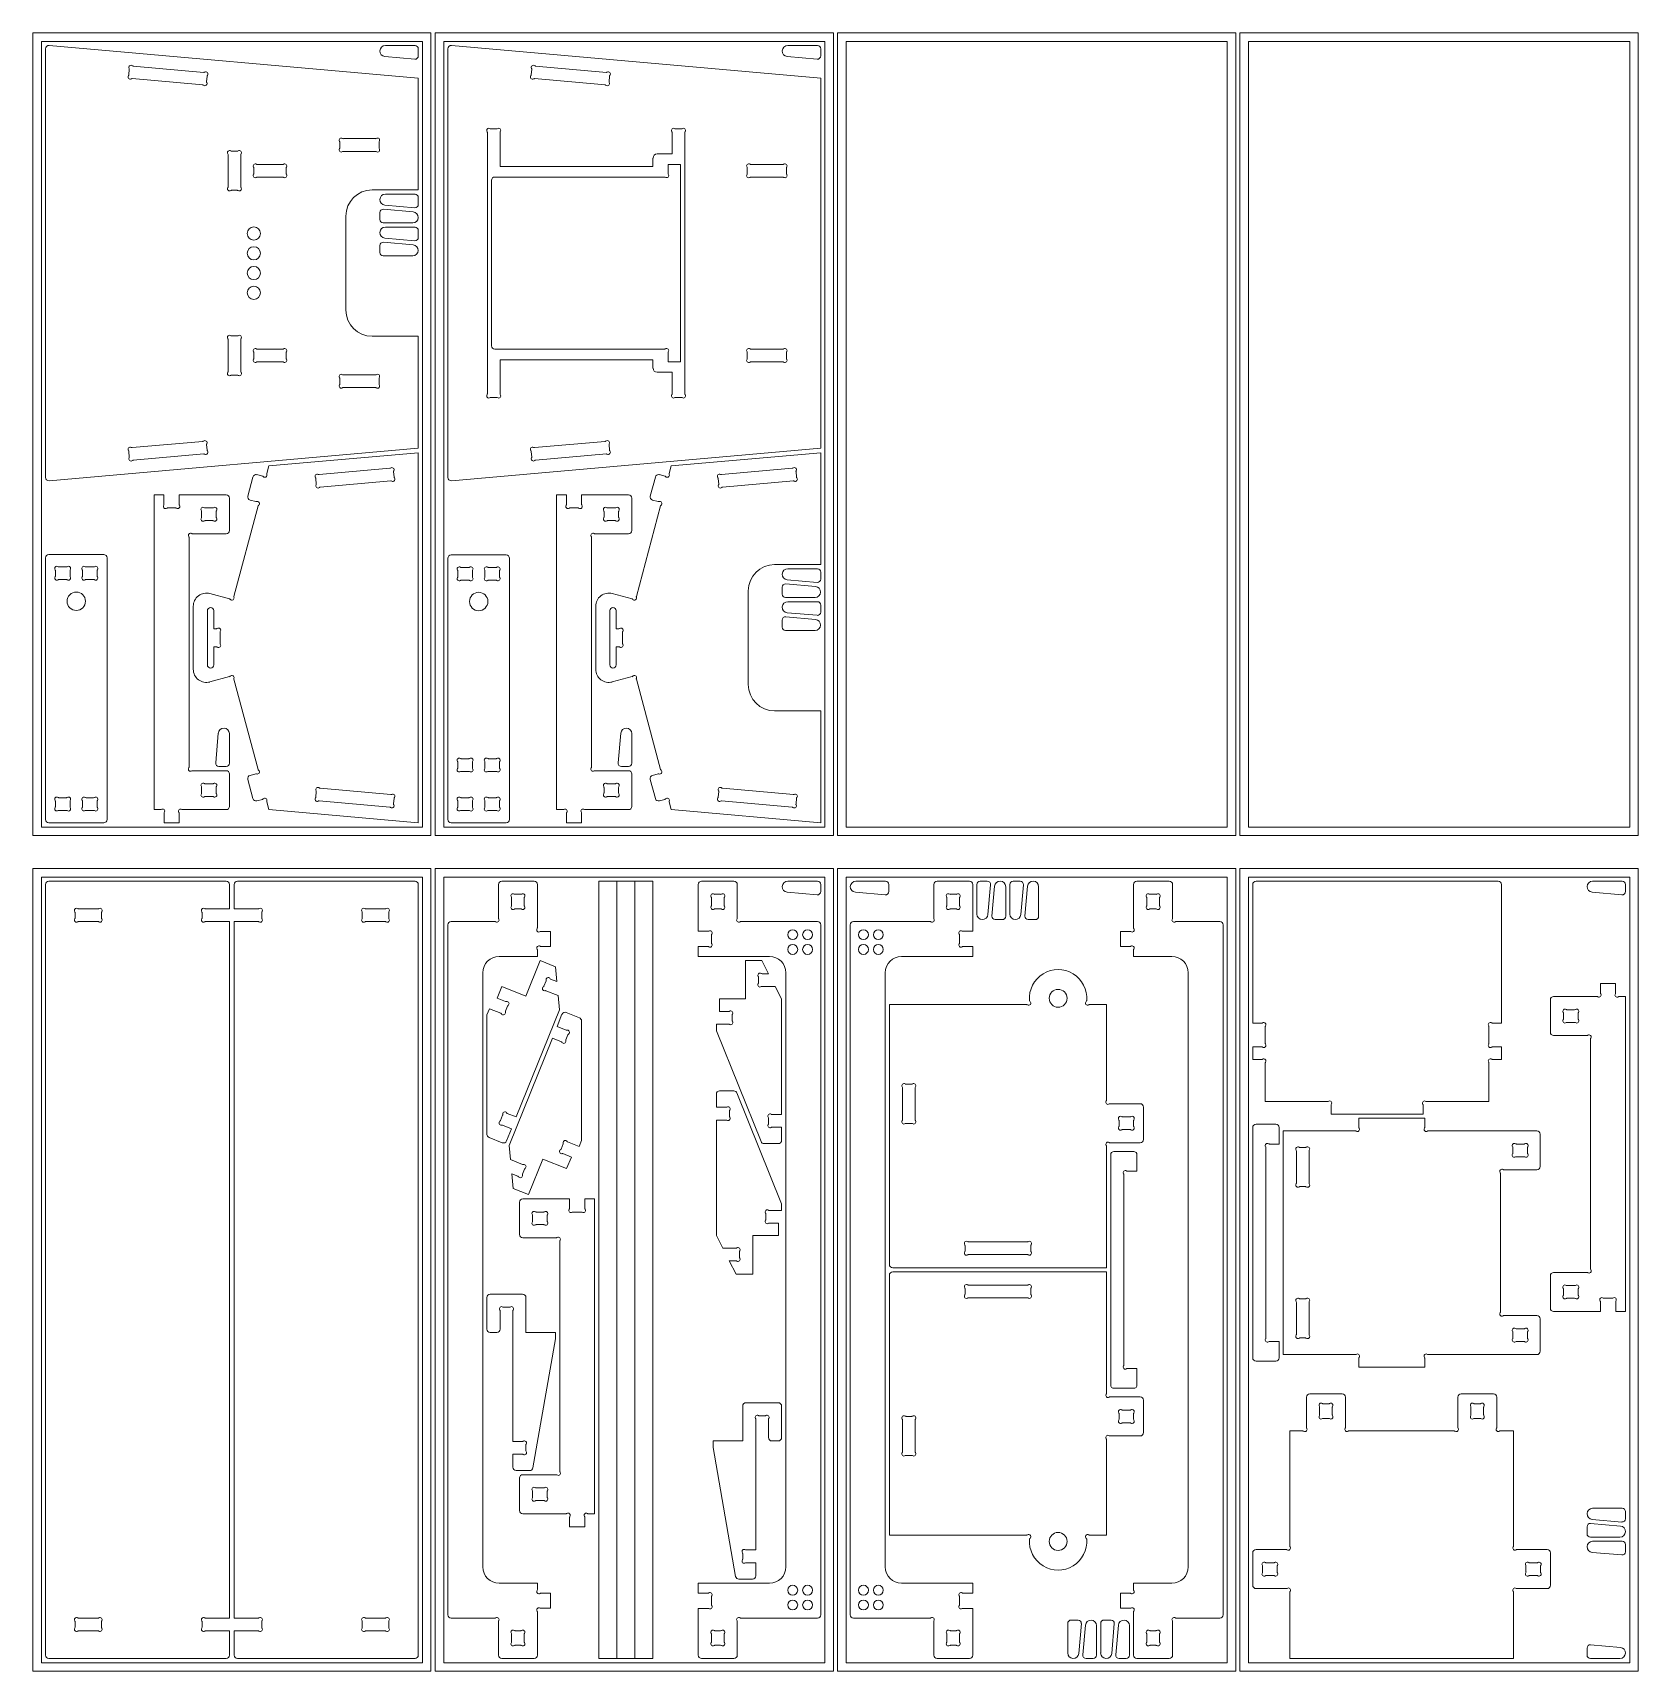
# Model space of a CAD drawing. Header units: millimetres. Extents: x 252 to 2692, y 303 to 2793.
import ezdxf

# ---------------------------------------------------------------- set-up
doc = ezdxf.new("R2010")
doc.units = ezdxf.units.MM

msp = doc.modelspace()

# ---------------------------------------------------------------- linework, layer by layer
at = {"color": 7, "linetype": 'Continuous', "lineweight": 15}
for p, q in [((251.9, 2793.4), (251.9, 1573.4)), ((857.1, 2793.4), (251.9, 2793.4)), ((857.1, 1573.4), (857.1, 2793.4)), ((1468.7, 2793.4), (863.5, 2793.4)), ((863.5, 2793.4), (863.5, 1573.4)), ((1468.7, 1573.4), (1468.7, 2793.4)), ((1475.1, 2793.4), (1475.1, 1573.4)), ((2080.3, 2793.4), (1475.1, 2793.4)), ((2080.3, 1573.4), (2080.3, 2793.4)), ((2086.6, 2793.4), (2086.6, 1573.4)), ((2691.9, 2793.4), (2086.6, 2793.4)), ((2691.9, 1573.4), (2691.9, 2793.4)), ((844.1, 2780.4), (264.9, 2780.4)), ((264.9, 2780.4), (264.9, 1586.4)), ((271.2, 2117.5), (271.2, 2769.1)), ((276.7, 2774.1), (837.8, 2724.6)), ((832.8, 2774.1), (787.8, 2774.1)), ((837.8, 2758.3), (837.8, 2769.1)), ((844.1, 1586.4), (844.1, 2780.4)), ((1455.7, 2780.4), (876.5, 2780.4)), ((876.5, 2780.4), (876.5, 1586.4)), ((882.8, 2769.1), (882.8, 2117.5)), ((1449.4, 2724.6), (888.3, 2774.1)), ((1444.4, 2774.1), (1399.4, 2774.1)), ((1449.4, 2758.3), (1449.4, 2769.1)), ((1455.7, 1586.4), (1455.7, 2780.4)), ((2067.3, 2780.4), (1488.1, 2780.4)), ((1488.1, 2780.4), (1488.1, 1586.4)), ((2067.3, 1586.4), (2067.3, 2780.4)), ((2678.9, 2780.4), (2099.6, 2780.4)), ((2099.6, 2780.4), (2099.6, 1586.4)), ((2678.9, 1586.4), (2678.9, 2780.4)), ((404.4, 2742.8), (512, 2733.3)), ((787, 2757.3), (832.3, 2753.3)), ((1016, 2742.8), (1123.6, 2733.3)), ((1398.6, 2757.3), (1443.9, 2753.3)), ((397.9, 2729.4), (398.6, 2738)), ((510.3, 2714.2), (402.7, 2723.7)), ((516.9, 2727.6), (516.1, 2719)), ((837.8, 2724.6), (837.8, 2554.6)), ((1009.4, 2729.4), (1010.2, 2738)), ((1121.9, 2714.2), (1014.3, 2723.7)), ((1128.4, 2727.6), (1127.7, 2719)), ((1449.4, 2162.1), (1449.4, 2724.6)), ((942.8, 2244.6), (942.8, 2642)), ((948.1, 2647.3), (956.7, 2647.3)), ((962.1, 2590.2), (962.1, 2642)), ((1223.6, 2609.2), (1223.6, 2642)), ((1228.9, 2647.3), (1237.5, 2647.3)), ((1242.8, 2244.6), (1242.8, 2642)), ((718.6, 2618.5), (718.6, 2627.2)), ((723.9, 2632.5), (772.7, 2632.5)), ((778.1, 2627.2), (778.1, 2618.5)), ((548.7, 2559.3), (548.7, 2608.1)), ((554, 2613.4), (562.6, 2613.4)), ((568, 2608.1), (568, 2559.3)), ((593.1, 2593.3), (631.7, 2593.3)), ((772.7, 2613.2), (723.9, 2613.2)), ((962.1, 2590.2), (1194.5, 2590.2)), ((1194.5, 2590.2), (1194.5, 2602.9)), ((1200.9, 2609.2), (1223.6, 2609.2)), ((1236.5, 2593.2), (1217.4, 2593.2)), ((1217.4, 2593.2), (1217.4, 2579.5)), ((1236.5, 2293.4), (1236.5, 2593.2)), ((1343.1, 2593.3), (1391.9, 2593.3)), ((587.8, 2579.4), (587.8, 2588)), ((631.7, 2574.1), (593.1, 2574.1)), ((637, 2588), (637, 2579.4)), ((949.2, 2317.5), (949.2, 2569.2)), ((1212.1, 2574.2), (954.2, 2574.2)), ((1337.8, 2579.4), (1337.8, 2588)), ((1391.9, 2574.1), (1343.1, 2574.1)), ((1397.3, 2588), (1397.3, 2579.4)), ((562.6, 2554), (554, 2554)), ((837.8, 2554.6), (767.8, 2554.6)), ((832.8, 2548.2), (787.8, 2548.2)), ((837.8, 2532.4), (837.8, 2543.2)), ((779.4, 2520.3), (779.4, 2509.5)), ((830.1, 2521.3), (784.8, 2525.2)), ((787, 2531.4), (832.3, 2527.4)), ((727.8, 2514.6), (727.8, 2372.1)), ((784.4, 2504.5), (829.4, 2504.5)), ((832.8, 2498.1), (787.8, 2498.1)), ((837.8, 2482.3), (837.8, 2493.1)), ((779.4, 2470.2), (779.4, 2459.4)), ((830.1, 2471.2), (784.8, 2475.1)), ((787, 2481.3), (832.3, 2477.4)), ((784.4, 2454.4), (829.4, 2454.4)), ((548.7, 2327.4), (548.7, 2278.5)), ((562.6, 2332.7), (554, 2332.7)), ((568, 2278.5), (568, 2327.4)), ((837.8, 2332.1), (767.8, 2332.1)), ((837.8, 2162.1), (837.8, 2332.1)), ((587.8, 2307.3), (587.8, 2298.6)), ((631.7, 2312.6), (593.1, 2312.6)), ((593.1, 2293.3), (631.7, 2293.3)), ((637, 2298.6), (637, 2307.3)), ((1212.1, 2312.5), (954.2, 2312.5)), ((962.1, 2296.5), (962.1, 2244.6)), ((962.1, 2296.5), (1194.5, 2296.5)), ((1194.5, 2296.5), (1194.5, 2283.8)), ((1217.4, 2293.4), (1217.4, 2307.2)), ((1236.5, 2293.4), (1217.4, 2293.4)), ((1337.8, 2307.3), (1337.8, 2298.6)), ((1391.9, 2312.6), (1343.1, 2312.6)), ((1343.1, 2293.3), (1391.9, 2293.3)), ((1397.3, 2298.6), (1397.3, 2307.3)), ((554, 2273.2), (562.6, 2273.2)), ((718.6, 2268.1), (718.6, 2259.5)), ((772.7, 2273.4), (723.9, 2273.4)), ((778.1, 2259.5), (778.1, 2268.1)), ((1200.9, 2277.4), (1223.6, 2277.4)), ((1223.6, 2277.4), (1223.6, 2244.6)), ((723.9, 2254.2), (772.7, 2254.2)), ((948.1, 2239.3), (956.7, 2239.3)), ((1228.9, 2239.3), (1237.5, 2239.3)), ((510.3, 2172.5), (402.7, 2163)), ((516.9, 2159.1), (516.1, 2167.7)), ((1121.9, 2172.5), (1014.3, 2163)), ((1128.4, 2159.1), (1127.7, 2167.7)), ((276.7, 2112.6), (837.8, 2162.1)), ((397.9, 2157.2), (398.6, 2148.6)), ((404.4, 2143.8), (512, 2153.3)), ((837.8, 2155.3), (610.7, 2135.2)), ((837.8, 2155.3), (837.8, 1592.8)), ((1449.4, 2162.1), (888.3, 2112.6)), ((1009.4, 2157.2), (1010.2, 2148.6)), ((1016, 2143.8), (1123.6, 2153.3)), ((1449.4, 2155.3), (1222.3, 2135.2)), ((1449.4, 1985.3), (1449.4, 2155.3)), ((578.7, 2089.3), (586.5, 2118.3)), ((592.6, 2121.9), (601, 2119.6)), ((610.7, 2135.2), (607.5, 2123.4)), ((686.9, 2122), (794.5, 2131.5)), ((800.3, 2126.6), (801, 2118)), ((1190.3, 2089.3), (1198.1, 2118.3)), ((1204.2, 2121.9), (1212.6, 2119.6)), ((1219.1, 2123.4), (1222.3, 2135.2)), ((1298.4, 2122), (1406.1, 2131.5)), ((1411.9, 2126.6), (1412.6, 2118)), ((682.8, 2107.6), (682, 2116.2)), ((796.2, 2112.3), (688.5, 2102.8)), ((1294.4, 2107.6), (1293.6, 2116.2)), ((1407.8, 2112.3), (1300.1, 2102.8)), ((436.4, 2091.3), (436.4, 1612.8)), ((451.3, 2091.3), (436.4, 2091.3)), ((451.3, 2076.6), (451.3, 2091.3)), ((469.2, 2071.3), (456.6, 2071.3)), ((545.7, 2091.3), (474.5, 2091.3)), ((474.5, 2091.3), (474.5, 2076.6)), ((525.4, 2071.3), (513.8, 2071.3)), ((550.7, 2037), (550.7, 2086.3)), ((594.4, 2074.4), (557.6, 1936.9)), ((582.2, 2083.2), (590.7, 2081)), ((1048, 2091.3), (1048, 1612.8)), ((1062.9, 2091.3), (1048, 2091.3)), ((1062.9, 2076.6), (1062.9, 2091.3)), ((1080.8, 2071.3), (1068.2, 2071.3)), ((1086.1, 2091.3), (1086.1, 2076.6)), ((1157.3, 2091.3), (1086.1, 2091.3)), ((1137, 2071.3), (1125.4, 2071.3)), ((1162.3, 2037), (1162.3, 2086.3)), ((1206, 2074.4), (1169.2, 1936.9)), ((1193.8, 2083.2), (1202.3, 2081)), ((508.5, 2066), (508.5, 2057.4)), ((513.8, 2052), (525.4, 2052)), ((530.7, 2057.4), (530.7, 2066)), ((1120.1, 2066), (1120.1, 2057.4)), ((1125.4, 2052), (1137, 2052)), ((1142.3, 2057.4), (1142.3, 2066)), ((489.4, 1677.3), (489.4, 2026.7)), ((494.7, 2032), (545.7, 2032)), ((1101, 1677.3), (1101, 2026.7)), ((1106.3, 2032), (1157.3, 2032)), ((271.2, 1995.6), (271.2, 1597.8)), ((276.2, 2000.6), (359.7, 2000.6)), ((364.7, 1995.6), (364.7, 1597.8)), ((882.8, 1994.8), (882.8, 1597.8)), ((887.8, 1999.8), (971.3, 1999.8)), ((976.3, 1994.8), (976.3, 1597.8)), ((286.2, 1976.3), (286.2, 1967.7)), ((303.1, 1981.6), (291.5, 1981.6)), ((308.5, 1967.7), (308.5, 1976.3)), ((327.5, 1967.7), (327.5, 1976.3)), ((332.8, 1981.6), (344.4, 1981.6)), ((349.7, 1976.3), (349.7, 1967.7)), ((897.8, 1975.5), (897.8, 1966.9)), ((914.7, 1980.8), (903.1, 1980.8)), ((920, 1966.9), (920, 1975.5)), ((939.1, 1966.9), (939.1, 1975.5)), ((944.4, 1980.8), (956, 1980.8)), ((961.3, 1975.5), (961.3, 1966.9)), ((1379.4, 1985.3), (1449.4, 1985.3)), ((1444.4, 1978.9), (1399.4, 1978.9)), ((1449.4, 1963.1), (1449.4, 1973.9)), ((291.5, 1962.4), (303.1, 1962.4)), ((344.4, 1962.4), (332.8, 1962.4)), ((903.1, 1961.6), (914.7, 1961.6)), ((956, 1961.6), (944.4, 1961.6)), ((1339.4, 1945.3), (1339.4, 1802.8)), ((1390.9, 1950.9), (1390.9, 1940.2)), ((1441.7, 1952), (1396.4, 1955.9)), ((1398.6, 1962.1), (1443.9, 1958.1)), ((495.8, 1826.1), (495.8, 1921.9)), ((551.1, 1933.2), (520.9, 1941.2)), ((1107.4, 1826.1), (1107.4, 1921.9)), ((1162.7, 1933.2), (1132.5, 1941.2)), ((1395.9, 1935.2), (1440.9, 1935.2)), ((1444.4, 1928.8), (1399.4, 1928.8)), ((1449.4, 1913), (1449.4, 1923.8)), ((517.3, 1915.3), (517.3, 1832.8)), ((526.9, 1915.3), (526.9, 1887.8)), ((1128.8, 1915.2), (1128.8, 1832.8)), ((1138.5, 1915.2), (1138.5, 1887.8)), ((1390.9, 1900.9), (1390.9, 1890.1)), ((1441.7, 1901.9), (1396.4, 1905.8)), ((1398.6, 1912), (1443.9, 1908.1)), ((526.9, 1887.8), (531.2, 1887.8)), ((536.5, 1865.6), (536.5, 1882.5)), ((1138.5, 1887.8), (1142.8, 1887.8)), ((1148.1, 1865.6), (1148.1, 1882.5)), ((1395.9, 1885.1), (1440.9, 1885.1)), ((526.9, 1832.8), (526.9, 1860.3)), ((526.9, 1860.3), (531.2, 1860.3)), ((1138.5, 1832.8), (1138.5, 1860.3)), ((1138.5, 1860.3), (1142.8, 1860.3)), ((551.1, 1814.9), (520.9, 1806.8)), ((594.4, 1673.6), (557.6, 1811.1)), ((1162.7, 1814.9), (1132.5, 1806.8)), ((1206, 1673.6), (1169.2, 1811.1)), ((1379.4, 1762.8), (1449.4, 1762.8)), ((1449.4, 1762.8), (1449.4, 1592.8)), ((533.9, 1729.1), (529.9, 1683.8)), ((550.7, 1683.4), (550.7, 1728.4)), ((1145.5, 1729.1), (1141.5, 1683.8)), ((1162.3, 1683.4), (1162.3, 1728.4)), ((545.7, 1672), (494.7, 1672)), ((534.9, 1678.4), (545.7, 1678.4)), ((897.8, 1684.9), (897.8, 1676.3)), ((914.7, 1690.2), (903.1, 1690.2)), ((903.1, 1671), (914.7, 1671)), ((920, 1676.3), (920, 1684.9)), ((939.1, 1676.3), (939.1, 1684.9)), ((944.4, 1690.2), (956, 1690.2)), ((956, 1671), (944.4, 1671)), ((961.3, 1684.9), (961.3, 1676.3)), ((1157.3, 1672), (1106.3, 1672)), ((1146.5, 1678.4), (1157.3, 1678.4)), ((508.5, 1646.7), (508.5, 1638.1)), ((525.4, 1652), (513.8, 1652)), ((530.7, 1638.1), (530.7, 1646.7)), ((550.7, 1617.8), (550.7, 1667)), ((578.7, 1658.7), (586.5, 1629.7)), ((582.2, 1664.8), (590.7, 1667.1)), ((796.2, 1635.8), (688.5, 1645.3)), ((1120.1, 1646.7), (1120.1, 1638.1)), ((1137, 1652), (1125.4, 1652)), ((1142.3, 1638.1), (1142.3, 1646.7)), ((1162.3, 1617.8), (1162.3, 1667)), ((1190.3, 1658.7), (1198.1, 1629.7)), ((1193.8, 1664.8), (1202.3, 1667.1)), ((1407.8, 1635.8), (1300.1, 1645.3)), ((286.2, 1625.7), (286.2, 1617)), ((303.1, 1631), (291.5, 1631)), ((308.5, 1617), (308.5, 1625.7)), ((327.5, 1617), (327.5, 1625.7)), ((332.8, 1631), (344.4, 1631)), ((349.7, 1625.7), (349.7, 1617)), ((513.8, 1632.8), (525.4, 1632.8)), ((592.6, 1626.2), (601, 1628.4)), ((610.7, 1612.8), (607.5, 1624.7)), ((682.8, 1640.4), (682, 1631.8)), ((686.9, 1626.1), (794.5, 1616.6)), ((800.3, 1621.4), (801, 1630)), ((897.8, 1625.7), (897.8, 1617)), ((914.7, 1631), (903.1, 1631)), ((920, 1617), (920, 1625.7)), ((939.1, 1617), (939.1, 1625.7)), ((944.4, 1631), (956, 1631)), ((961.3, 1625.7), (961.3, 1617)), ((1125.4, 1632.8), (1137, 1632.8)), ((1204.2, 1626.2), (1212.6, 1628.4)), ((1219.1, 1624.7), (1222.3, 1612.8)), ((1294.4, 1640.4), (1293.6, 1631.8)), ((1298.4, 1626.1), (1406.1, 1616.6)), ((1411.9, 1621.4), (1412.6, 1630)), ((291.5, 1611.7), (303.1, 1611.7)), ((344.4, 1611.7), (332.8, 1611.7)), ((436.4, 1612.8), (446.1, 1612.8)), ((451.4, 1607.5), (451.4, 1592.8)), ((474.4, 1592.8), (474.4, 1607.5)), ((479.7, 1612.8), (545.7, 1612.8)), ((837.8, 1592.8), (610.7, 1612.8)), ((903.1, 1611.7), (914.7, 1611.7)), ((956, 1611.7), (944.4, 1611.7)), ((1048, 1612.8), (1057.7, 1612.8)), ((1063, 1607.5), (1063, 1592.8)), ((1086, 1592.8), (1086, 1607.5)), ((1091.3, 1612.8), (1157.3, 1612.8)), ((1449.4, 1592.8), (1222.3, 1612.8)), ((251.9, 1573.4), (857.1, 1573.4)), ((264.9, 1586.4), (844.1, 1586.4)), ((359.7, 1592.8), (276.2, 1592.8)), ((451.4, 1592.8), (474.4, 1592.8)), ((863.5, 1573.4), (1468.7, 1573.4)), ((876.5, 1586.4), (1455.7, 1586.4)), ((971.3, 1592.8), (887.8, 1592.8)), ((1063, 1592.8), (1086, 1592.8)), ((1475.1, 1573.4), (2080.3, 1573.4)), ((1488.1, 1586.4), (2067.3, 1586.4)), ((2086.6, 1573.4), (2691.9, 1573.4)), ((2099.6, 1586.4), (2678.9, 1586.4)), ((251.9, 1523.4), (251.9, 303.4)), ((857.1, 1523.4), (251.9, 1523.4)), ((857.1, 303.4), (857.1, 1523.4)), ((863.5, 1523.4), (863.5, 303.4)), ((1468.7, 1523.4), (863.5, 1523.4)), ((1468.7, 303.4), (1468.7, 1523.4)), ((1475.1, 1523.4), (1475.1, 303.4)), ((2080.3, 1523.4), (1475.1, 1523.4)), ((2080.3, 303.4), (2080.3, 1523.4)), ((2086.6, 1523.4), (2086.6, 303.4)), ((2691.9, 1523.4), (2086.6, 1523.4)), ((2691.9, 303.4), (2691.9, 1523.4)), ((844.1, 1510.4), (264.9, 1510.4)), ((264.9, 1510.4), (264.9, 316.4)), ((271.2, 1499.1), (271.2, 327.8)), ((276.2, 1504.1), (545.8, 1504.1)), ((550.8, 1499.1), (550.8, 1462)), ((558.2, 1499.1), (558.2, 1462)), ((832.8, 1504.1), (563.2, 1504.1)), ((837.8, 1499.1), (837.8, 327.8)), ((844.1, 316.4), (844.1, 1510.4)), ((1455.7, 1510.4), (876.5, 1510.4)), ((876.5, 1510.4), (876.5, 316.4)), ((959.6, 1448.1), (959.6, 1499.1)), ((964.6, 1504.1), (1013.8, 1504.1)), ((1018.8, 1499.1), (1018.8, 1433.1)), ((1112.1, 1504.1), (1112.1, 322.8)), ((1139.7, 1504.1), (1112.1, 1504.1)), ((1139.7, 322.8), (1139.7, 1504.1)), ((1167, 1504.1), (1139.7, 1504.1)), ((1167, 1504.1), (1167, 322.8)), ((1194.5, 1504.1), (1167, 1504.1)), ((1194.5, 322.8), (1194.5, 1504.1)), ((1263.4, 1499.1), (1263.4, 1427.9)), ((1317.6, 1504.1), (1268.4, 1504.1)), ((1322.6, 1448.1), (1322.6, 1499.1)), ((1444.4, 1504.1), (1399.4, 1504.1)), ((1449.4, 1488.3), (1449.4, 1499.1)), ((1455.7, 316.4), (1455.7, 1510.4)), ((2067.3, 1510.4), (1488.1, 1510.4)), ((1488.1, 1510.4), (1488.1, 316.4)), ((1547.8, 1504.1), (1502.8, 1504.1)), ((1552.8, 1488.3), (1552.8, 1499.1)), ((1621.2, 1448.1), (1621.2, 1499.1)), ((1626.2, 1504.1), (1675.4, 1504.1)), ((1680.4, 1499.1), (1680.4, 1427.9)), ((1686.8, 1499.1), (1686.8, 1454.1)), ((1702.5, 1504.1), (1691.8, 1504.1)), ((1703.6, 1453.3), (1707.5, 1498.6)), ((1713.7, 1496.4), (1709.7, 1451.1)), ((1730.5, 1450.7), (1730.5, 1495.7)), ((1736.8, 1499.1), (1736.8, 1454.1)), ((1752.6, 1504.1), (1741.8, 1504.1)), ((1753.6, 1453.3), (1757.6, 1498.6)), ((1763.8, 1496.4), (1759.8, 1451.1)), ((1780.6, 1450.7), (1780.6, 1495.7)), ((1924.9, 1499.1), (1924.9, 1433.1)), ((1979.2, 1504.1), (1929.9, 1504.1)), ((1984.2, 1448.1), (1984.2, 1499.1)), ((2067.3, 316.4), (2067.3, 1510.4)), ((2678.9, 1510.4), (2099.6, 1510.4)), ((2099.6, 1510.4), (2099.6, 316.4)), ((2106, 1288.3), (2106, 1499.1)), ((2111, 1504.1), (2479.1, 1504.1)), ((2484.1, 1499.1), (2484.1, 1288.3)), ((2667.5, 1504.1), (2622.5, 1504.1)), ((2672.5, 1488.3), (2672.5, 1499.1)), ((2678.9, 316.4), (2678.9, 1510.4)), ((979.6, 1467.2), (979.6, 1478.8)), ((984.9, 1484.1), (993.5, 1484.1)), ((998.8, 1478.8), (998.8, 1467.2)), ((1283.4, 1478.8), (1283.4, 1467.2)), ((1297.3, 1484.1), (1288.7, 1484.1)), ((1302.6, 1467.2), (1302.6, 1478.8)), ((1398.6, 1487.3), (1443.9, 1483.3)), ((1502.1, 1487.3), (1547.4, 1483.3)), ((1641.2, 1467.2), (1641.2, 1478.8)), ((1646.5, 1484.1), (1655.1, 1484.1)), ((1660.4, 1478.8), (1660.4, 1467.2)), ((1944.9, 1478.8), (1944.9, 1467.2)), ((1958.9, 1484.1), (1950.3, 1484.1)), ((1964.2, 1467.2), (1964.2, 1478.8)), ((2621.8, 1487.3), (2667.1, 1483.3)), ((316.1, 1448), (316.1, 1456.6)), ((321.4, 1462), (351, 1462)), ((356.3, 1456.6), (356.3, 1448)), ((509.1, 1456.6), (509.1, 1448)), ((550.8, 1462), (514.4, 1462)), ((558.2, 1462), (594.5, 1462)), ((599.9, 1456.6), (599.9, 1448)), ((752.7, 1456.6), (752.7, 1448)), ((787.5, 1462), (758, 1462)), ((792.9, 1448), (792.9, 1456.6)), ((993.5, 1461.9), (984.9, 1461.9)), ((1288.7, 1461.9), (1297.3, 1461.9)), ((1655.1, 1461.9), (1646.5, 1461.9)), ((1714.7, 1445.7), (1725.5, 1445.7)), ((1764.8, 1445.7), (1775.6, 1445.7)), ((1950.3, 1461.9), (1958.9, 1461.9)), ((351, 1442.7), (321.4, 1442.7)), ((514.4, 1442.7), (550.8, 1442.7)), ((550.8, 384.2), (550.8, 1442.7)), ((594.5, 1442.7), (558.2, 1442.7)), ((558.2, 384.2), (558.2, 1442.7)), ((758, 1442.7), (787.5, 1442.7)), ((882.8, 1437.8), (882.8, 389.1)), ((887.8, 1442.8), (954.2, 1442.8)), ((1024.1, 1427.8), (1038.8, 1427.8)), ((1038.8, 1427.8), (1038.8, 1404.8)), ((1263.4, 1427.9), (1278.1, 1427.9)), ((1283.5, 1422.6), (1283.5, 1410)), ((1444.4, 1442.8), (1327.9, 1442.8)), ((1449.4, 389.1), (1449.4, 1437.8)), ((1494.4, 1437.8), (1494.4, 389.1)), ((1499.4, 1442.8), (1615.8, 1442.8)), ((1660.3, 1422.6), (1660.3, 1410)), ((1680.4, 1427.9), (1665.6, 1427.9)), ((1904.9, 1427.8), (1904.9, 1404.8)), ((1919.6, 1427.8), (1904.9, 1427.8)), ((2055.9, 1442.8), (1989.5, 1442.8)), ((2060.9, 389.1), (2060.9, 1437.8)), ((1018.8, 1399.5), (1018.8, 1389.8)), ((1038.8, 1404.8), (1024.1, 1404.8)), ((1263.4, 1404.7), (1263.4, 1389.8)), ((1278.1, 1404.7), (1263.4, 1404.7)), ((1665.6, 1404.7), (1680.4, 1404.7)), ((1680.4, 1404.7), (1680.4, 1389.8)), ((1904.9, 1404.8), (1919.6, 1404.8)), ((1924.9, 1399.5), (1924.9, 1389.8)), ((1018.8, 1389.8), (960.8, 1389.8)), ((1001.1, 1329.4), (1022.9, 1383.5)), ((1022.9, 1383.5), (1046.2, 1374.1)), ((1046.2, 1374.1), (1048.2, 1351.7)), ((1263.4, 1389.8), (1371.4, 1389.8)), ((1334.9, 1325.2), (1334.9, 1383.5)), ((1334.9, 1383.5), (1360, 1383.5)), ((1360, 1383.5), (1370.3, 1363.5)), ((1680.4, 1389.8), (1572.4, 1389.8)), ((1924.9, 1389.8), (1982.9, 1389.8)), ((935.8, 462.1), (935.8, 1364.8)), ((1031.9, 1352.5), (1028.7, 1344.5)), ((1048.2, 1351.7), (1038.9, 1355.4)), ((1354.9, 1358.1), (1354.9, 1349.5)), ((1370.3, 1363.5), (1360.2, 1363.5)), ((1396.4, 1364.8), (1396.4, 462.1)), ((1547.4, 462.1), (1547.4, 1364.8)), ((2007.9, 1364.8), (2007.9, 462.1)), ((2634.5, 1348.7), (2634.5, 1334.1)), ((2657.5, 1348.7), (2634.5, 1348.7)), ((2657.5, 1334.1), (2657.5, 1348.7)), ((957.7, 1326.3), (964.9, 1344)), ((970.5, 1321.2), (957.7, 1326.3)), ((964.9, 1344), (1001.1, 1329.4)), ((1031.7, 1337.6), (1050.2, 1330.1)), ((1050.2, 1330.1), (1052.2, 1308.8)), ((1295.8, 1306.1), (1295.8, 1325.2)), ((1295.8, 1325.2), (1334.9, 1325.2)), ((1360.2, 1344.2), (1380.2, 1344.2)), ((1380.2, 1344.2), (1390, 1325.2)), ((1390, 1325.2), (1390, 1149.4)), ((2558.3, 1323.7), (2558.3, 1274.5)), ((2629.2, 1328.7), (2563.3, 1328.7)), ((2672.5, 1328.7), (2662.8, 1328.7)), ((2672.5, 850.2), (2672.5, 1328.7)), ((942.2, 1301), (945.9, 1310.3)), ((942.2, 1119.3), (942.2, 1301)), ((945.9, 1310.3), (963.3, 1303.3)), ((970.2, 1306.3), (973.4, 1314.2)), ((1052.2, 1308.8), (986.5, 1145.8)), ((1048.8, 1283.2), (1056.2, 1301.8)), ((1062.7, 1304.5), (1082.8, 1296.5)), ((1309.6, 1306.1), (1295.8, 1306.1)), ((1314.9, 1292.2), (1314.9, 1300.8)), ((1762.3, 1316.6), (1553.8, 1316.6)), ((1553.8, 1316.6), (1553.8, 921.6)), ((1883.8, 1316.6), (1858, 1316.6)), ((1883.8, 1171.2), (1883.8, 1316.6)), ((2578.3, 1303.4), (2578.3, 1294.8)), ((2595.2, 1308.7), (2583.6, 1308.7)), ((2600.5, 1294.8), (2600.5, 1303.4)), ((1062.4, 1277.7), (1048.8, 1283.2)), ((1062.1, 1262.8), (1065.3, 1270.8)), ((1085.9, 1291.8), (1085.9, 1110.1)), ((1290.8, 1276.9), (1290.8, 1286.9)), ((1290.8, 1286.9), (1309.6, 1286.9)), ((1358.7, 1108.3), (1290.8, 1276.9)), ((2119.8, 1288.3), (2106, 1288.3)), ((2125.1, 1257.5), (2125.1, 1283)), ((2464.9, 1283), (2464.9, 1257.5)), ((2484.1, 1288.3), (2470.3, 1288.3)), ((2583.6, 1289.5), (2595.2, 1289.5)), ((975.9, 1102.3), (1041.6, 1265.4)), ((1041.6, 1265.4), (1055.2, 1259.9)), ((2106, 1252.2), (2119.8, 1252.2)), ((2106, 1233.1), (2106, 1252.2)), ((2470.3, 1252.2), (2484.1, 1252.2)), ((2484.1, 1252.2), (2484.1, 1233.1)), ((2563.3, 1269.5), (2614.2, 1269.5)), ((2619.5, 1264.2), (2619.5, 914.8)), ((2119.8, 1233.1), (2106, 1233.1)), ((2125.1, 1169.1), (2125.1, 1227.8)), ((2464.9, 1227.8), (2464.9, 1169.1)), ((2484.1, 1233.1), (2470.3, 1233.1)), ((1587.7, 1195.5), (1579.1, 1195.5)), ((1290.8, 1160.4), (1290.8, 1180.4)), ((1295.8, 1185.4), (1317.5, 1185.4)), ((1322.1, 1182.3), (1390, 1013.7)), ((1573.8, 1190.2), (1573.8, 1141.3)), ((1593, 1141.3), (1593, 1190.2)), ((966, 1148.3), (962.8, 1140.3)), ((986.5, 1145.8), (972.9, 1151.2)), ((1305.5, 1160.4), (1290.8, 1160.4)), ((1310.8, 1146.5), (1310.8, 1155.1)), ((1390, 1149.4), (1375.3, 1149.4)), ((1935, 1165.9), (1889.1, 1165.9)), ((1919.7, 1145.9), (1908.1, 1145.9)), ((1940, 1111.6), (1940, 1160.9)), ((2219.7, 1169.1), (2125.1, 1169.1)), ((2225, 1150), (2225, 1163.8)), ((2365, 1150), (2225, 1150)), ((2365, 1163.8), (2365, 1150)), ((2464.9, 1169.1), (2370.4, 1169.1)), ((965.7, 1133.4), (979.3, 1127.9)), ((979.3, 1127.9), (971.9, 1109.4)), ((1290.8, 965.4), (1290.8, 1141.1)), ((1290.8, 1141.1), (1305.5, 1141.1)), ((1370, 1144.1), (1370, 1135.5)), ((1375.3, 1130.2), (1390, 1130.2)), ((1390, 1130.2), (1390, 1110.2)), ((1579.1, 1136), (1587.7, 1136)), ((1902.8, 1140.5), (1902.8, 1131.9)), ((1908.1, 1126.6), (1919.7, 1126.6)), ((1925, 1131.9), (1925, 1140.5)), ((2106, 1129.6), (2106, 779.6)), ((2141, 1134.6), (2111, 1134.6)), ((2146, 1104.6), (2146, 1129.6)), ((2262, 1124.6), (2152.3, 1124.6)), ((2152.3, 1124.6), (2152.3, 784.6)), ((2267.3, 1143.7), (2267.3, 1129.9)), ((2367.3, 1143.7), (2267.3, 1143.7)), ((2367.3, 1129.9), (2367.3, 1143.7)), ((2537.6, 1124.6), (2372.7, 1124.6)), ((965.4, 1106.6), (945.3, 1114.7)), ((977.9, 1081), (975.9, 1102.3)), ((1057.9, 1104.9), (1054.7, 1096.9)), ((1082.2, 1100.8), (1064.8, 1107.8)), ((1085.9, 1110.1), (1082.2, 1100.8)), ((1385, 1105.2), (1363.4, 1105.2)), ((1883.8, 916.6), (1883.8, 1101.3)), ((1889.1, 1106.6), (1935, 1106.6)), ((2126, 809.9), (2126, 1099.3)), ((2131.3, 1104.6), (2146, 1104.6)), ((2186.3, 1099.4), (2177.7, 1099.4)), ((2501.4, 1099.3), (2501.4, 1090.7)), ((2518.3, 1104.6), (2506.7, 1104.6)), ((2523.6, 1090.7), (2523.6, 1099.3)), ((2542.6, 1070.4), (2542.6, 1119.6)), ((996.4, 1073.5), (977.9, 1081)), ((1027, 1081.7), (1005.2, 1027.7)), ((1063.2, 1067.2), (1027, 1081.7)), ((1057.6, 1090), (1070.4, 1084.8)), ((1070.4, 1084.8), (1063.2, 1067.2)), ((1890.1, 1088.4), (1890.1, 738.4)), ((1925.1, 1093.4), (1895.1, 1093.4)), ((1930.1, 1063.4), (1930.1, 1088.4)), ((2172.3, 1094), (2172.3, 1045.2)), ((2191.6, 1045.2), (2191.6, 1094)), ((2506.7, 1085.4), (2518.3, 1085.4)), ((981.9, 1037.1), (979.9, 1059.5)), ((979.9, 1059.5), (989.2, 1055.7)), ((996.1, 1058.6), (999.4, 1066.6)), ((1910.1, 768.7), (1910.1, 1058.1)), ((1915.4, 1063.4), (1930.1, 1063.4)), ((2482.3, 849.2), (2482.3, 1060.1)), ((2487.7, 1065.4), (2537.6, 1065.4)), ((1005.2, 1027.7), (981.9, 1037.1)), ((996.5, 1021.3), (1067.7, 1021.3)), ((1067.7, 1021.3), (1067.7, 1006.6)), ((1090.9, 1006.6), (1090.9, 1021.3)), ((1090.9, 1021.3), (1105.8, 1021.3)), ((1105.8, 1021.3), (1105.8, 542.8)), ((2177.7, 1039.9), (2186.3, 1039.9)), ((991.5, 967.1), (991.5, 1016.3)), ((1011.5, 987.4), (1011.5, 996)), ((1016.8, 1001.3), (1028.4, 1001.3)), ((1033.7, 996), (1033.7, 987.4)), ((1073, 1001.3), (1085.5, 1001.3)), ((1366, 998.4), (1366, 989.8)), ((1390, 1003.7), (1371.3, 1003.7)), ((1390, 1013.7), (1390, 1003.7)), ((1028.4, 982.1), (1016.8, 982.1)), ((1371.3, 984.4), (1385, 984.4)), ((1385, 984.4), (1385, 965.4)), ((1047.4, 962.1), (996.5, 962.1)), ((1052.8, 607.4), (1052.8, 956.8)), ((1300.6, 946.3), (1290.8, 965.4)), ((1320.6, 946.3), (1300.6, 946.3)), ((1385, 965.4), (1346, 965.4)), ((1346, 965.4), (1346, 907.1)), ((1668.7, 950.5), (1668.7, 941.9)), ((1763.5, 955.9), (1674, 955.9)), ((1768.9, 941.9), (1768.9, 950.5)), ((1320.8, 907.1), (1310.5, 927.1)), ((1310.5, 927.1), (1320.6, 927.1)), ((1326, 932.4), (1326, 941)), ((1674, 936.6), (1763.5, 936.6)), ((1346, 907.1), (1320.8, 907.1)), ((1553.8, 510.3), (1553.8, 905.3)), ((1558.8, 916.6), (1883.8, 916.6)), ((1558.8, 910.3), (1883.8, 910.3)), ((1883.8, 910.3), (1883.8, 725.6)), ((2558.3, 904.5), (2558.3, 855.2)), ((2614.2, 909.5), (2563.3, 909.5)), ((942.2, 871.5), (942.2, 823.4)), ((996.4, 876.5), (947.2, 876.5)), ((1001.4, 818.4), (1001.4, 871.5)), ((1668.7, 876.3), (1668.7, 884.9)), ((1674, 890.3), (1763.5, 890.3)), ((1768.9, 884.9), (1768.9, 876.3)), ((2578.3, 884.2), (2578.3, 875.5)), ((2595.2, 889.5), (2583.6, 889.5)), ((2600.5, 875.5), (2600.5, 884.2)), ((962.2, 823.4), (962.2, 851.2)), ((967.5, 856.5), (976.1, 856.5)), ((981.4, 851.2), (981.4, 652.7)), ((1763.5, 871), (1674, 871)), ((2172.3, 815.2), (2172.3, 864)), ((2177.7, 869.4), (2186.3, 869.4)), ((2191.6, 864), (2191.6, 815.2)), ((2563.3, 850.2), (2634.4, 850.2)), ((2583.6, 870.2), (2595.2, 870.2)), ((2634.4, 850.2), (2634.4, 864.9)), ((2639.7, 870.2), (2652.3, 870.2)), ((2657.6, 864.9), (2657.6, 850.2)), ((2657.6, 850.2), (2672.5, 850.2)), ((2487.7, 843.9), (2537.6, 843.9)), ((2506.7, 823.9), (2518.3, 823.9)), ((2542.6, 838.9), (2542.6, 789.6)), ((947.2, 818.4), (957.2, 818.4)), ((1046.4, 818.4), (1001.4, 818.4)), ((1012.1, 612.5), (1046.4, 808.4)), ((1046.4, 808.4), (1046.4, 818.4)), ((2131.3, 804.6), (2146, 804.6)), ((2146, 804.6), (2146, 779.6)), ((2186.3, 809.9), (2177.7, 809.9)), ((2501.4, 809.9), (2501.4, 818.6)), ((2518.3, 804.6), (2506.7, 804.6)), ((2523.6, 818.6), (2523.6, 809.9)), ((2141, 774.6), (2111, 774.6)), ((2262, 784.6), (2152.3, 784.6)), ((2267.3, 765.6), (2267.3, 779.3)), ((2367.3, 779.3), (2367.3, 765.6)), ((2537.6, 784.6), (2372.7, 784.6)), ((1915.4, 763.4), (1930.1, 763.4)), ((1930.1, 763.4), (1930.1, 738.4)), ((2367.3, 765.6), (2267.3, 765.6)), ((1925.1, 733.4), (1895.1, 733.4)), ((2192.6, 724.9), (2241.9, 724.9)), ((2471.9, 724.9), (2422.6, 724.9)), ((1330.8, 653.4), (1330.8, 706.5)), ((1335.8, 711.5), (1385, 711.5)), ((1390, 706.5), (1390, 658.4)), ((1889.1, 720.3), (1935, 720.3)), ((1908.1, 700.3), (1919.7, 700.3)), ((1940, 715.3), (1940, 666)), ((2187.6, 673.9), (2187.6, 719.9)), ((2207.6, 693), (2207.6, 704.6)), ((2213, 709.9), (2221.6, 709.9)), ((2226.9, 704.6), (2226.9, 693)), ((2246.9, 719.9), (2246.9, 673.9)), ((2417.6, 719.9), (2417.6, 673.9)), ((2437.6, 704.6), (2437.6, 693)), ((2451.6, 709.9), (2443, 709.9)), ((2456.9, 693), (2456.9, 704.6)), ((2476.9, 673.9), (2476.9, 719.9)), ((1350.8, 686.2), (1350.8, 487.7)), ((1364.7, 691.5), (1356.1, 691.5)), ((1370, 658.4), (1370, 686.2)), ((1573.8, 636.7), (1573.8, 685.5)), ((1579.1, 690.8), (1587.7, 690.8)), ((1593, 685.5), (1593, 636.7)), ((1902.8, 686.3), (1902.8, 694.9)), ((1919.7, 681), (1908.1, 681)), ((1925, 694.9), (1925, 686.3)), ((2221.6, 687.7), (2213, 687.7)), ((2443, 687.7), (2451.6, 687.7)), ((981.4, 652.7), (996.1, 652.7)), ((1285.8, 653.4), (1330.8, 653.4)), ((1285.8, 643.4), (1285.8, 653.4)), ((1385, 653.4), (1375, 653.4)), ((1883.8, 655.7), (1883.8, 510.3)), ((1935, 661), (1889.1, 661)), ((2162.3, 493.6), (2162.3, 668.6)), ((2162.3, 668.6), (2182.3, 668.6)), ((2252.2, 668.6), (2412.3, 668.6)), ((2502.3, 668.6), (2482.2, 668.6)), ((2502.3, 493.6), (2502.3, 668.6)), ((981.4, 633.4), (981.4, 613.4)), ((996.1, 633.4), (981.4, 633.4)), ((1001.4, 647.3), (1001.4, 638.7)), ((1320, 447.5), (1285.8, 643.4)), ((1587.7, 631.4), (1579.1, 631.4)), ((986.4, 608.4), (1007.2, 608.4)), ((996.5, 602.1), (1047.4, 602.1)), ((991.5, 547.8), (991.5, 597.1)), ((1011.5, 568.1), (1011.5, 576.7)), ((1016.8, 582.1), (1028.4, 582.1)), ((1033.7, 576.7), (1033.7, 568.1)), ((1028.4, 562.8), (1016.8, 562.8)), ((2667.5, 551), (2622.5, 551)), ((1062.4, 542.8), (996.5, 542.8)), ((1067.8, 522.8), (1067.8, 537.5)), ((1090.8, 537.5), (1090.8, 522.8)), ((1105.8, 542.8), (1096.1, 542.8)), ((2614.1, 523), (2614.1, 512.2)), ((2664.8, 524), (2619.5, 528)), ((2621.8, 534.2), (2667.1, 530.2)), ((2672.5, 535.2), (2672.5, 546)), ((1090.8, 522.8), (1067.8, 522.8)), ((1762.3, 510.3), (1553.8, 510.3)), ((1883.8, 510.3), (1858, 510.3)), ((2619.1, 507.2), (2664.1, 507.2)), ((2667.5, 500.9), (2622.5, 500.9)), ((1330.8, 482.3), (1330.8, 473.7)), ((1350.8, 487.7), (1336.1, 487.7)), ((2106, 434), (2106, 483.3)), ((2111, 488.3), (2156.9, 488.3)), ((2553.5, 488.3), (2507.6, 488.3)), ((2558.5, 434), (2558.5, 483.3)), ((2621.8, 484.1), (2667.1, 480.1)), ((2672.5, 485.1), (2672.5, 495.9)), ((1336.1, 468.4), (1350.8, 468.4)), ((1350.8, 468.4), (1350.8, 448.4)), ((2121, 454.3), (2121, 462.9)), ((2126.3, 468.3), (2137.9, 468.3)), ((2137.9, 449), (2126.3, 449)), ((2143.2, 462.9), (2143.2, 454.3)), ((2521.3, 462.9), (2521.3, 454.3)), ((2538.2, 468.3), (2526.6, 468.3)), ((2526.6, 449), (2538.2, 449)), ((2543.5, 454.3), (2543.5, 462.9)), ((1018.8, 437.1), (960.8, 437.1)), ((1018.8, 427.4), (1018.8, 437.1)), ((1263.4, 422.2), (1263.4, 437.1)), ((1263.4, 437.1), (1371.4, 437.1)), ((1345.8, 443.4), (1325, 443.4)), ((1680.4, 437.1), (1572.4, 437.1)), ((1680.4, 422.2), (1680.4, 437.1)), ((1924.9, 427.4), (1924.9, 437.1)), ((1924.9, 437.1), (1982.9, 437.1)), ((2156.9, 429), (2111, 429)), ((2162.3, 322.8), (2162.3, 423.7)), ((2502.3, 322.8), (2502.3, 423.7)), ((2507.6, 429), (2553.5, 429)), ((1038.8, 422.1), (1024.1, 422.1)), ((1024.1, 399.1), (1038.8, 399.1)), ((1038.8, 399.1), (1038.8, 422.1)), ((1278.1, 422.2), (1263.4, 422.2)), ((1263.4, 327.8), (1263.4, 399)), ((1263.4, 399), (1278.1, 399)), ((1283.5, 404.3), (1283.5, 416.8)), ((1660.3, 404.3), (1660.3, 416.8)), ((1665.6, 422.2), (1680.4, 422.2)), ((1680.4, 399), (1665.6, 399)), ((1680.4, 327.8), (1680.4, 399)), ((1904.9, 422.1), (1919.6, 422.1)), ((1904.9, 399.1), (1904.9, 422.1)), ((1919.6, 399.1), (1904.9, 399.1)), ((316.1, 378.8), (316.1, 370.2)), ((351, 384.2), (321.4, 384.2)), ((356.3, 370.2), (356.3, 378.8)), ((509.1, 370.2), (509.1, 378.8)), ((514.4, 384.2), (550.8, 384.2)), ((594.5, 384.2), (558.2, 384.2)), ((599.9, 370.2), (599.9, 378.8)), ((752.7, 370.2), (752.7, 378.8)), ((758, 384.2), (787.5, 384.2)), ((792.9, 378.8), (792.9, 370.2)), ((887.8, 384.1), (954.2, 384.1)), ((959.6, 378.7), (959.6, 327.8)), ((1018.8, 327.8), (1018.8, 393.7)), ((1322.6, 378.7), (1322.6, 327.8)), ((1444.4, 384.1), (1327.9, 384.1)), ((1499.4, 384.1), (1615.8, 384.1)), ((1621.2, 378.7), (1621.2, 327.8)), ((1824.8, 376.2), (1824.8, 331.2)), ((1840.5, 381.2), (1829.8, 381.2)), ((1841.6, 330.5), (1845.5, 375.8)), ((1851.7, 373.5), (1847.7, 328.2)), ((1874.9, 376.2), (1874.9, 331.2)), ((1890.6, 381.2), (1879.9, 381.2)), ((1891.7, 330.5), (1895.6, 375.8)), ((1901.8, 373.5), (1897.8, 328.2)), ((1924.9, 327.8), (1924.9, 393.7)), ((1984.2, 378.7), (1984.2, 327.8)), ((2055.9, 384.1), (1989.5, 384.1)), ((321.4, 364.9), (351, 364.9)), ((550.8, 364.9), (514.4, 364.9)), ((550.8, 327.8), (550.8, 364.9)), ((558.2, 364.9), (594.5, 364.9)), ((558.2, 327.8), (558.2, 364.9)), ((787.5, 364.9), (758, 364.9)), ((979.6, 359.7), (979.6, 348.1)), ((993.5, 365), (984.9, 365)), ((998.8, 348.1), (998.8, 359.7)), ((1283.4, 348.1), (1283.4, 359.7)), ((1288.7, 365), (1297.3, 365)), ((1302.6, 359.7), (1302.6, 348.1)), ((1641.2, 359.7), (1641.2, 348.1)), ((1655.1, 365), (1646.5, 365)), ((1660.4, 348.1), (1660.4, 359.7)), ((1868.5, 327.8), (1868.5, 372.8)), ((1918.6, 327.8), (1918.6, 372.8)), ((1944.9, 348.1), (1944.9, 359.7)), ((1950.3, 365), (1958.9, 365)), ((1964.2, 359.7), (1964.2, 348.1)), ((984.9, 342.8), (993.5, 342.8)), ((1297.3, 342.8), (1288.7, 342.8)), ((1646.5, 342.8), (1655.1, 342.8)), ((1958.9, 342.8), (1950.3, 342.8)), ((2614.1, 338.6), (2614.1, 327.8)), ((2664.8, 339.6), (2619.5, 343.5)), ((251.9, 303.4), (857.1, 303.4)), ((264.9, 316.4), (844.1, 316.4)), ((276.2, 322.8), (545.8, 322.8)), ((832.8, 322.8), (563.2, 322.8)), ((863.5, 303.4), (1468.7, 303.4)), ((876.5, 316.4), (1455.7, 316.4)), ((964.6, 322.8), (1013.8, 322.8)), ((1112.1, 322.8), (1139.7, 322.8)), ((1139.7, 322.8), (1167, 322.8)), ((1167, 322.8), (1194.5, 322.8)), ((1317.6, 322.8), (1268.4, 322.8)), ((1475.1, 303.4), (2080.3, 303.4)), ((1488.1, 316.4), (2067.3, 316.4)), ((1626.2, 322.8), (1675.4, 322.8)), ((1852.7, 322.8), (1863.5, 322.8)), ((1902.8, 322.8), (1913.6, 322.8)), ((1979.2, 322.8), (1929.9, 322.8)), ((2086.6, 303.4), (2691.9, 303.4)), ((2099.6, 316.4), (2678.9, 316.4)), ((2502.3, 322.8), (2162.3, 322.8)), ((2619.1, 322.8), (2664.1, 322.8))]:
    msp.add_line(p, q, dxfattribs=at)
for centre, radius in [((587.9, 2488.3), 10), ((587.9, 2458.3), 10), ((587.9, 2428.3), 10), ((587.9, 2398.3), 10), ((318, 1929.5), 14), ((929.6, 1929.1), 14), ((1406.9, 1422.8), 7.5), ((1429.4, 1422.8), 7.5), ((1514.4, 1422.8), 7.5), ((1536.9, 1422.8), 7.5), ((1406.9, 1400.3), 7.5), ((1429.4, 1400.3), 7.5), ((1514.4, 1400.3), 7.5), ((1536.9, 1400.3), 7.5), ((1810.2, 1326.1), 13.6), ((1810.2, 500.7), 13.6), ((1406.9, 426.6), 7.5), ((1429.4, 426.6), 7.5), ((1514.4, 426.6), 7.5), ((1536.9, 426.6), 7.5), ((1406.9, 404.1), 7.5), ((1429.4, 404.1), 7.5), ((1514.4, 404.1), 7.5), ((1536.9, 404.1), 7.5)]:
    msp.add_circle(centre, radius, dxfattribs=at)
for centre, radius, start, end in [((276.2, 2769.1), 5, 84.9564, 180), ((787.8, 2765.7), 8.42, 90, 265), ((832.8, 2769.1), 5, 0, 90), ((887.8, 2769.1), 5, 84.9564, 180), ((1399.4, 2765.7), 8.42, 90, 265), ((1444.4, 2769.1), 5, 0, 90), ((401.2, 2740.8), 3.28, 49.5261, 210.3867), ((396.7, 2738.2), 1.9, 354.9564, 30.3867), ((404.5, 2744.7), 1.9, 229.5261, 264.9564), ((832.8, 2758.3), 5, 265, 0), ((1012.8, 2740.8), 3.28, 49.5261, 210.3867), ((1008.3, 2738.2), 1.91, 354.9564, 30.3867), ((1016.1, 2744.7), 1.9, 229.5261, 264.9564), ((1444.4, 2758.3), 5, 265, 0), ((399.9, 2726.2), 3.28, 139.5261, 300.3867), ((396, 2729.6), 1.91, 319.5261, 354.9564), ((402.5, 2721.8), 1.91, 84.9564, 120.3867), ((510.2, 2712.3), 1.9, 49.5261, 84.9564), ((513.5, 2716.2), 3.28, 229.5261, 30.3867), ((512.2, 2735.2), 1.91, 264.9564, 300.3867), ((514.8, 2730.8), 3.27, 319.5261, 120.3867), ((518, 2718.8), 1.91, 174.9564, 210.3867), ((518.8, 2727.4), 1.9, 139.5261, 174.9564), ((1011.5, 2726.2), 3.28, 139.5261, 300.3867), ((1007.5, 2729.6), 1.91, 319.5261, 354.9564), ((1014.1, 2721.8), 1.91, 84.9564, 120.3867), ((1121.8, 2712.3), 1.9, 49.5261, 84.9564), ((1125.1, 2716.2), 3.28, 229.5261, 30.3867), ((1123.8, 2735.2), 1.91, 264.9564, 300.3867), ((1126.4, 2730.8), 3.27, 319.5261, 120.3867), ((1129.6, 2718.8), 1.91, 174.9564, 210.3867), ((1130.3, 2727.4), 1.91, 139.5261, 174.9564), ((945.1, 2645), 3.27, 54.5697, 215.4303), ((940.9, 2642), 1.9, 0, 35.4303), ((948.1, 2649.2), 1.91, 234.5697, 270), ((956.7, 2649.2), 1.91, 270, 305.4303), ((959.8, 2645), 3.28, 324.5697, 125.4303), ((964, 2642), 1.9, 144.5697, 180), ((1225.9, 2645), 3.28, 54.5697, 215.4303), ((1221.7, 2642), 1.9, 0, 35.4303), ((1228.9, 2649.2), 1.91, 234.5697, 270), ((1237.5, 2649.2), 1.91, 270, 305.4303), ((1240.5, 2645), 3.28, 324.5697, 125.4303), ((1244.7, 2642), 1.91, 144.5697, 180), ((720.9, 2630.2), 3.27, 54.5697, 215.4303), ((720.9, 2615.5), 3.28, 144.5697, 305.4303), ((716.7, 2627.2), 1.9, 0, 35.4303), ((716.7, 2618.5), 1.91, 324.5697, 0), ((723.9, 2634.4), 1.91, 234.5697, 270), ((772.7, 2634.4), 1.91, 270, 305.4303), ((775.8, 2630.2), 3.28, 324.5697, 125.4303), ((775.8, 2615.5), 3.28, 234.5697, 35.4303), ((780, 2627.2), 1.9, 144.5697, 180), ((780, 2618.5), 1.91, 180, 215.4303), ((551, 2611.1), 3.28, 54.5697, 215.4303), ((546.8, 2608.1), 1.9, 0, 35.4303), ((554, 2615.3), 1.9, 234.5697, 270), ((562.6, 2615.3), 1.9, 270, 305.4303), ((565.7, 2611.1), 3.28, 324.5697, 125.4303), ((569.9, 2608.1), 1.9, 144.5697, 180), ((590.1, 2591), 3.27, 54.5697, 215.4303), ((593.1, 2595.2), 1.91, 234.5697, 270), ((631.7, 2595.2), 1.91, 270, 305.4303), ((634.7, 2591), 3.28, 324.5697, 125.4303), ((723.9, 2611.3), 1.91, 90, 125.4303), ((772.7, 2611.3), 1.91, 54.5697, 90), ((1200.9, 2602.9), 6.35, 90, 180), ((1340.1, 2591), 3.27, 54.5697, 215.4303), ((1343.1, 2595.2), 1.91, 234.5697, 270), ((1391.9, 2595.2), 1.91, 270, 305.4303), ((1395, 2591), 3.28, 324.5697, 125.4303), ((590.1, 2576.4), 3.28, 144.5697, 305.4303), ((585.9, 2588), 1.91, 0, 35.4303), ((585.9, 2579.4), 1.91, 324.5697, 0), ((593.1, 2572.2), 1.9, 90, 125.4303), ((631.7, 2572.2), 1.9, 54.5697, 90), ((634.7, 2576.4), 3.28, 234.5697, 35.4303), ((638.9, 2588), 1.91, 144.5697, 180), ((638.9, 2579.4), 1.91, 180, 215.4303), ((954.2, 2569.2), 5, 90, 180), ((1212.1, 2572.3), 1.9, 54.5697, 90), ((1215.1, 2576.5), 3.28, 234.5697, 35.4303), ((1219.3, 2579.5), 1.91, 180, 215.4303), ((1340.1, 2576.4), 3.28, 144.5697, 305.4303), ((1335.9, 2588), 1.91, 0, 35.4303), ((1335.9, 2579.4), 1.9, 324.5697, 0), ((1343.1, 2572.2), 1.9, 90, 125.4303), ((1391.9, 2572.2), 1.9, 54.5697, 90), ((1395, 2576.4), 3.28, 234.5697, 35.4303), ((1399.2, 2588), 1.91, 144.5697, 180), ((1399.2, 2579.4), 1.9, 180, 215.4303), ((551, 2556.3), 3.28, 144.5697, 305.4303), ((546.8, 2559.3), 1.9, 324.5697, 0), ((554, 2552.1), 1.91, 90, 125.4303), ((562.6, 2552.1), 1.91, 54.5697, 90), ((565.7, 2556.3), 3.27, 234.5697, 35.4303), ((569.9, 2559.3), 1.9, 180, 215.4303), ((767.8, 2514.6), 40, 90, 180), ((787.8, 2539.8), 8.42, 90, 265), ((832.8, 2543.2), 5, 0, 90), ((784.4, 2520.3), 5, 85, 180), ((829.4, 2512.9), 8.42, 270, 85), ((832.8, 2532.4), 5, 265, 0), ((784.4, 2509.5), 5, 180, 270), ((787.8, 2489.7), 8.42, 90, 265), ((832.8, 2493.1), 5, 0, 90), ((784.4, 2470.2), 5, 85, 180), ((829.4, 2462.8), 8.42, 270, 85), ((832.8, 2482.3), 5, 265, 0), ((784.4, 2459.4), 5, 180, 270), ((767.8, 2372.1), 40, 180, 270), ((551, 2330.4), 3.28, 54.5697, 215.4303), ((546.8, 2327.4), 1.91, 0, 35.4303), ((554, 2334.6), 1.91, 234.5697, 270), ((562.6, 2334.6), 1.91, 270, 305.4303), ((565.7, 2330.4), 3.27, 324.5697, 125.4303), ((569.9, 2327.4), 1.91, 144.5697, 180), ((954.2, 2317.5), 5, 180, 270), ((590.1, 2310.3), 3.28, 54.5697, 215.4303), ((590.1, 2295.6), 3.27, 144.5697, 305.4303), ((585.9, 2307.3), 1.91, 0, 35.4303), ((585.9, 2298.6), 1.91, 324.5697, 0), ((593.1, 2314.5), 1.91, 234.5697, 270), ((593.1, 2291.4), 1.91, 90, 125.4303), ((631.7, 2314.5), 1.91, 270, 305.4303), ((631.7, 2291.4), 1.91, 54.5697, 90), ((634.7, 2310.3), 3.28, 324.5697, 125.4303), ((634.7, 2295.6), 3.27, 234.5697, 35.4303), ((638.9, 2307.3), 1.91, 144.5697, 180), ((638.9, 2298.6), 1.91, 180, 215.4303), ((1212.1, 2314.4), 1.9, 270, 305.4303), ((1215.1, 2310.2), 3.28, 324.5697, 125.4303), ((1219.3, 2307.2), 1.91, 144.5697, 180), ((1340.1, 2310.3), 3.28, 54.5697, 215.4303), ((1340.1, 2295.6), 3.28, 144.5697, 305.4303), ((1335.9, 2307.3), 1.91, 0, 35.4303), ((1335.9, 2298.6), 1.91, 324.5697, 0), ((1343.1, 2314.5), 1.91, 234.5697, 270), ((1343.1, 2291.4), 1.91, 90, 125.4303), ((1391.9, 2314.5), 1.91, 270, 305.4303), ((1391.9, 2291.4), 1.91, 54.5697, 90), ((1395, 2310.3), 3.27, 324.5697, 125.4303), ((1395, 2295.6), 3.28, 234.5697, 35.4303), ((1399.2, 2307.3), 1.9, 144.5697, 180), ((1399.2, 2298.6), 1.91, 180, 215.4303), ((551, 2275.5), 3.28, 144.5697, 305.4303), ((546.8, 2278.5), 1.91, 324.5697, 0), ((554, 2271.3), 1.9, 90, 125.4303), ((562.6, 2271.3), 1.9, 54.5697, 90), ((565.7, 2275.5), 3.28, 234.5697, 35.4303), ((569.9, 2278.5), 1.91, 180, 215.4303), ((720.9, 2271.1), 3.27, 54.5697, 215.4303), ((716.7, 2268.1), 1.91, 0, 35.4303), ((723.9, 2275.3), 1.9, 234.5697, 270), ((772.7, 2275.3), 1.9, 270, 305.4303), ((775.8, 2271.1), 3.28, 324.5697, 125.4303), ((780, 2268.1), 1.91, 144.5697, 180), ((1200.9, 2283.8), 6.35, 180, 270), ((720.9, 2256.5), 3.28, 144.5697, 305.4303), ((716.7, 2259.5), 1.91, 324.5697, 0), ((723.9, 2252.3), 1.91, 90, 125.4303), ((772.7, 2252.3), 1.91, 54.5697, 90), ((775.8, 2256.5), 3.28, 234.5697, 35.4303), ((780, 2259.5), 1.9, 180, 215.4303), ((945.1, 2241.6), 3.27, 144.5697, 305.4303), ((940.9, 2244.6), 1.9, 324.5697, 0), ((959.8, 2241.6), 3.27, 234.5697, 35.4303), ((964, 2244.6), 1.91, 180, 215.4303), ((1225.9, 2241.6), 3.28, 144.5697, 305.4303), ((1221.7, 2244.6), 1.9, 324.5697, 0), ((1240.5, 2241.6), 3.28, 234.5697, 35.4303), ((1244.7, 2244.6), 1.9, 180, 215.4303), ((948.1, 2237.4), 1.91, 90, 125.4303), ((956.7, 2237.4), 1.91, 54.5697, 90), ((1228.9, 2237.4), 1.91, 90, 125.4303), ((1237.5, 2237.4), 1.91, 54.5697, 90), ((510.2, 2174.4), 1.91, 275.0436, 310.4739), ((513.5, 2170.4), 3.28, 329.6133, 130.4739), ((518, 2167.8), 1.91, 149.6133, 185.0436), ((1121.8, 2174.4), 1.91, 275.0436, 310.4739), ((1125.1, 2170.4), 3.27, 329.6133, 130.4739), ((1129.6, 2167.8), 1.91, 149.6133, 185.0436), ((399.9, 2160.4), 3.27, 59.6133, 220.4739), ((396, 2157.1), 1.91, 5.0436, 40.4739), ((401.2, 2145.9), 3.28, 149.6133, 310.4739), ((396.7, 2148.5), 1.91, 329.6133, 5.0436), ((402.5, 2164.9), 1.91, 239.6133, 275.0436), ((404.5, 2141.9), 1.9, 95.0436, 130.4739), ((512.2, 2151.4), 1.91, 59.6133, 95.0436), ((514.8, 2155.9), 3.28, 239.6133, 40.4739), ((518.8, 2159.2), 1.9, 185.0436, 220.4739), ((1011.5, 2160.4), 3.28, 59.6133, 220.4739), ((1007.5, 2157.1), 1.91, 5.0436, 40.4739), ((1012.8, 2145.9), 3.28, 149.6133, 310.4739), ((1008.3, 2148.5), 1.9, 329.6133, 5.0436), ((1014.1, 2164.9), 1.91, 239.6133, 275.0436), ((1016.1, 2141.9), 1.91, 95.0436, 130.4739), ((1123.8, 2151.4), 1.9, 59.6133, 95.0436), ((1126.4, 2155.9), 3.28, 239.6133, 40.4739), ((1130.3, 2159.2), 1.91, 185.0436, 220.4739), ((276.2, 2117.5), 5, 180, 275.0436), ((591.3, 2117), 5, 75, 165), ((600.5, 2117.8), 1.91, 39.5697, 75), ((604.5, 2121.1), 3.28, 219.5697, 20.4303), ((609.4, 2122.9), 1.91, 165, 200.4303), ((684.1, 2119.4), 3.28, 59.6133, 220.4739), ((680.1, 2116), 1.91, 5.0436, 40.4739), ((686.7, 2123.9), 1.91, 239.6133, 275.0436), ((794.3, 2133.4), 1.9, 275.0436, 310.4739), ((797.7, 2129.4), 3.28, 329.6133, 130.4739), ((799, 2114.9), 3.28, 239.6133, 40.4739), ((802.2, 2126.8), 1.9, 149.6133, 185.0436), ((802.9, 2118.2), 1.91, 185.0436, 220.4739), ((887.8, 2117.5), 5, 180, 275.0436), ((1202.9, 2117), 5, 75, 165), ((1212.1, 2117.8), 1.91, 39.5697, 75), ((1216.1, 2121.1), 3.27, 219.5697, 20.4303), ((1221, 2122.9), 1.91, 165, 200.4303), ((1295.7, 2119.4), 3.28, 59.6133, 220.4739), ((1291.7, 2116), 1.91, 5.0436, 40.4739), ((1298.3, 2123.9), 1.9, 239.6133, 275.0436), ((1405.9, 2133.4), 1.91, 275.0436, 310.4739), ((1409.3, 2129.4), 3.28, 329.6133, 130.4739), ((1410.6, 2114.9), 3.28, 239.6133, 40.4739), ((1413.7, 2126.8), 1.91, 149.6133, 185.0436), ((1414.5, 2118.2), 1.91, 185.0436, 220.4739), ((685.4, 2104.8), 3.28, 149.6133, 310.4739), ((680.9, 2107.4), 1.91, 329.6133, 5.0436), ((688.7, 2100.9), 1.91, 95.0436, 130.4739), ((796.4, 2110.4), 1.9, 59.6133, 95.0436), ((1296.9, 2104.8), 3.28, 149.6133, 310.4739), ((1292.5, 2107.4), 1.91, 329.6133, 5.0436), ((1300.3, 2100.9), 1.9, 95.0436, 130.4739), ((1407.9, 2110.4), 1.9, 59.6133, 95.0436), ((453.6, 2073.6), 3.28, 144.5697, 305.4303), ((449.4, 2076.6), 1.91, 324.5697, 0), ((456.6, 2069.4), 1.9, 90, 125.4303), ((469.2, 2069.4), 1.9, 54.5697, 90), ((472.2, 2073.6), 3.28, 234.5697, 35.4303), ((476.4, 2076.6), 1.91, 180, 215.4303), ((510.8, 2069), 3.28, 54.5697, 215.4303), ((506.6, 2066), 1.9, 360, 35.4303), ((513.8, 2073.2), 1.91, 234.5697, 270), ((525.4, 2073.2), 1.91, 270, 305.4303), ((528.4, 2069), 3.28, 324.5697, 125.4303), ((532.6, 2066), 1.91, 144.5697, 180), ((545.7, 2086.3), 5, 0, 90), ((583.5, 2088.1), 5, 165, 255), ((591.2, 2082.8), 1.91, 255, 290.4303), ((593, 2077.9), 3.28, 309.5697, 110.4303), ((596.3, 2074), 1.9, 129.5697, 165), ((1065.2, 2073.6), 3.28, 144.5697, 305.4303), ((1061, 2076.6), 1.91, 324.5697, 0), ((1068.2, 2069.4), 1.9, 90, 125.4303), ((1080.8, 2069.4), 1.9, 54.5697, 90), ((1083.8, 2073.6), 3.28, 234.5697, 35.4303), ((1088, 2076.6), 1.9, 180, 215.4303), ((1122.4, 2069), 3.28, 54.5697, 215.4303), ((1118.1, 2066), 1.91, 360, 35.4303), ((1125.4, 2073.2), 1.91, 234.5697, 270), ((1137, 2073.2), 1.91, 270, 305.4303), ((1140, 2069), 3.28, 324.5697, 125.4303), ((1144.2, 2066), 1.91, 144.5697, 180), ((1157.3, 2086.3), 5, 0, 90), ((1195.1, 2088.1), 5, 165, 255), ((1202.8, 2082.8), 1.91, 255, 290.4303), ((1204.6, 2077.9), 3.28, 309.5697, 110.4303), ((1207.9, 2074), 1.91, 129.5697, 165), ((510.8, 2054.4), 3.28, 144.5697, 305.4303), ((506.6, 2057.4), 1.9, 324.5697, 0), ((513.8, 2050.1), 1.91, 90, 125.4303), ((525.4, 2050.1), 1.91, 54.5697, 90), ((528.4, 2054.4), 3.27, 234.5697, 35.4303), ((532.6, 2057.4), 1.91, 180, 215.4303), ((1122.4, 2054.4), 3.28, 144.5697, 305.4303), ((1118.1, 2057.4), 1.91, 324.5697, 0), ((1125.4, 2050.1), 1.91, 90, 125.4303), ((1137, 2050.1), 1.91, 54.5697, 90), ((1140, 2054.4), 3.27, 234.5697, 35.4303), ((1144.2, 2057.4), 1.91, 180, 215.4303), ((491.7, 2029.7), 3.28, 54.5697, 215.4303), ((487.5, 2026.7), 1.9, 0, 35.4303), ((494.7, 2034), 1.91, 234.5697, 270), ((545.7, 2037), 5, 270, 0), ((1103.3, 2029.7), 3.28, 54.5697, 215.4303), ((1099.1, 2026.7), 1.9, 0, 35.4303), ((1106.3, 2034), 1.91, 234.5697, 270), ((1157.3, 2037), 5, 270, 0), ((276.2, 1995.6), 5, 90, 180), ((359.7, 1995.6), 5, 0, 90), ((887.8, 1994.8), 5, 90, 180), ((971.3, 1994.8), 5, 0, 90), ((288.5, 1979.3), 3.28, 54.5697, 215.4303), ((284.3, 1976.3), 1.91, 0, 35.4303), ((284.3, 1967.7), 1.91, 324.5697, 0), ((291.5, 1983.5), 1.9, 234.5697, 270), ((303.1, 1983.5), 1.9, 270, 305.4303), ((306.1, 1979.3), 3.28, 324.5697, 125.4303), ((310.4, 1976.3), 1.91, 144.5697, 180), ((310.4, 1967.7), 1.91, 180, 215.4303), ((329.8, 1979.3), 3.28, 54.5697, 215.4303), ((325.6, 1976.3), 1.91, 0, 35.4303), ((325.6, 1967.7), 1.91, 324.5697, 0), ((332.8, 1983.5), 1.9, 234.5697, 270), ((344.4, 1983.5), 1.9, 270, 305.4303), ((347.4, 1979.3), 3.28, 324.5697, 125.4303), ((351.6, 1976.3), 1.91, 144.5697, 180), ((351.6, 1967.7), 1.91, 180, 215.4303), ((900.1, 1978.5), 3.27, 54.5697, 215.4303), ((895.9, 1975.5), 1.91, 0, 35.4303), ((903.1, 1982.7), 1.91, 234.5697, 270), ((914.7, 1982.7), 1.91, 270, 305.4303), ((917.7, 1978.5), 3.27, 324.5697, 125.4303), ((921.9, 1975.5), 1.91, 144.5697, 180), ((941.4, 1978.5), 3.28, 54.5697, 215.4303), ((937.2, 1975.5), 1.9, 0, 35.4303), ((944.4, 1982.7), 1.91, 234.5697, 270), ((956, 1982.7), 1.91, 270, 305.4303), ((959, 1978.5), 3.28, 324.5697, 125.4303), ((963.2, 1975.5), 1.9, 144.5697, 180), ((1379.4, 1945.3), 40, 90, 180), ((1399.4, 1970.5), 8.42, 90, 265), ((1444.4, 1973.9), 5, 0, 90), ((288.5, 1964.7), 3.27, 144.5697, 305.4303), ((291.5, 1960.5), 1.91, 90, 125.4303), ((303.1, 1960.5), 1.91, 54.5697, 90), ((306.1, 1964.7), 3.28, 234.5697, 35.4303), ((329.8, 1964.7), 3.28, 144.5697, 305.4303), ((332.8, 1960.5), 1.91, 90, 125.4303), ((344.4, 1960.5), 1.91, 54.5697, 90), ((347.4, 1964.7), 3.28, 234.5697, 35.4303), ((900.1, 1963.9), 3.27, 144.5697, 305.4303), ((895.9, 1966.9), 1.91, 324.5697, 0), ((903.1, 1959.7), 1.9, 90, 125.4303), ((914.7, 1959.7), 1.9, 54.5697, 90), ((917.7, 1963.9), 3.27, 234.5697, 35.4303), ((921.9, 1966.9), 1.91, 180, 215.4303), ((941.4, 1963.9), 3.28, 144.5697, 305.4303), ((937.2, 1966.9), 1.9, 324.5697, 0), ((944.4, 1959.7), 1.9, 90, 125.4303), ((956, 1959.7), 1.9, 54.5697, 90), ((959, 1963.9), 3.28, 234.5697, 35.4303), ((963.2, 1966.9), 1.9, 180, 215.4303), ((1395.9, 1950.9), 5, 85, 180), ((1440.9, 1943.6), 8.42, 270, 85), ((1444.4, 1963.1), 5, 265, 0), ((515.8, 1921.9), 20, 75, 180), ((522.1, 1915.3), 4.79, 0, 180), ((550.6, 1931.3), 1.91, 39.5697, 75), ((554.6, 1934.6), 3.28, 219.5697, 20.4303), ((559.4, 1936.4), 1.91, 165, 200.4303), ((1127.4, 1921.9), 20, 75, 180), ((1133.7, 1915.2), 4.84, 0, 180), ((1162.2, 1931.3), 1.91, 39.5697, 75), ((1166.2, 1934.6), 3.27, 219.5697, 20.4303), ((1171, 1936.4), 1.91, 165, 200.4303), ((1395.9, 1940.2), 5, 180, 270), ((1399.4, 1920.4), 8.42, 90, 265), ((1444.4, 1923.8), 5, 0, 90), ((1395.9, 1900.9), 5, 85, 180), ((1440.9, 1893.5), 8.42, 270, 85), ((1444.4, 1913), 5, 265, 0), ((531.2, 1889.7), 1.91, 270, 305.4303), ((534.2, 1885.5), 3.27, 324.5697, 125.4303), ((538.4, 1882.5), 1.9, 144.5697, 180), ((1142.8, 1889.7), 1.91, 270, 305.4303), ((1145.8, 1885.5), 3.28, 324.5697, 125.4303), ((1150, 1882.5), 1.9, 144.5697, 180), ((1395.9, 1890.1), 5, 180, 270), ((531.2, 1858.4), 1.9, 54.5697, 90), ((534.2, 1862.6), 3.28, 234.5697, 35.4303), ((538.4, 1865.6), 1.9, 180, 215.4303), ((1142.8, 1858.4), 1.9, 54.5697, 90), ((1145.8, 1862.6), 3.28, 234.5697, 35.4303), ((1150, 1865.6), 1.91, 180, 215.4303), ((515.8, 1826.1), 20, 180, 285), ((522.1, 1832.8), 4.79, 180, 0), ((1127.4, 1826.1), 20, 180, 285), ((1133.7, 1832.8), 4.84, 180, 0), ((550.6, 1816.7), 1.91, 285, 320.4303), ((554.6, 1813.4), 3.28, 339.5697, 140.4303), ((559.4, 1811.6), 1.91, 159.5697, 195), ((1162.2, 1816.7), 1.91, 285, 320.4303), ((1166.2, 1813.4), 3.27, 339.5697, 140.4303), ((1171, 1811.6), 1.91, 159.5697, 195), ((1379.4, 1802.8), 40, 180, 270), ((542.3, 1728.4), 8.42, 0, 175), ((1153.9, 1728.4), 8.42, 0, 175), ((491.7, 1674.3), 3.28, 144.5697, 305.4303), ((487.5, 1677.3), 1.9, 324.5697, 0), ((494.7, 1670.1), 1.91, 90, 125.4303), ((534.9, 1683.4), 5, 175, 270), ((545.7, 1683.4), 5, 270, 0), ((545.7, 1667), 5, 0, 90), ((593, 1670.1), 3.28, 249.5697, 50.4303), ((596.3, 1674.1), 1.91, 195, 230.4303), ((900.1, 1687.9), 3.28, 54.5697, 215.4303), ((900.1, 1673.3), 3.27, 144.5697, 305.4303), ((895.9, 1684.9), 1.9, 0, 35.4303), ((895.9, 1676.3), 1.9, 324.5697, 0), ((903.1, 1692.1), 1.91, 234.5697, 270), ((903.1, 1669.1), 1.9, 90, 125.4303), ((914.7, 1692.1), 1.91, 270, 305.4303), ((914.7, 1669.1), 1.9, 54.5697, 90), ((917.7, 1687.9), 3.28, 324.5697, 125.4303), ((917.7, 1673.3), 3.28, 234.5697, 35.4303), ((921.9, 1684.9), 1.91, 144.5697, 180), ((921.9, 1676.3), 1.91, 180, 215.4303), ((941.4, 1687.9), 3.28, 54.5697, 215.4303), ((941.4, 1673.3), 3.28, 144.5697, 305.4303), ((937.2, 1684.9), 1.91, 0, 35.4303), ((937.2, 1676.3), 1.91, 324.5697, 0), ((944.4, 1692.1), 1.91, 234.5697, 270), ((944.4, 1669.1), 1.9, 90, 125.4303), ((956, 1692.1), 1.91, 270, 305.4303), ((956, 1669.1), 1.9, 54.5697, 90), ((959, 1687.9), 3.28, 324.5697, 125.4303), ((959, 1673.3), 3.28, 234.5697, 35.4303), ((963.2, 1684.9), 1.9, 144.5697, 180), ((963.2, 1676.3), 1.9, 180, 215.4303), ((1103.3, 1674.3), 3.27, 144.5697, 305.4303), ((1099.1, 1677.3), 1.91, 324.5697, 0), ((1106.3, 1670.1), 1.91, 90, 125.4303), ((1146.5, 1683.4), 5, 175, 270), ((1157.3, 1683.4), 5, 270, 0), ((1157.3, 1667), 5, 0, 90), ((1204.6, 1670.1), 3.28, 249.5697, 50.4303), ((1207.9, 1674.1), 1.9, 195, 230.4303), ((510.8, 1649.7), 3.27, 54.5697, 215.4303), ((506.6, 1646.7), 1.91, 0, 35.4303), ((513.8, 1653.9), 1.9, 234.5697, 270), ((525.4, 1653.9), 1.9, 270, 305.4303), ((528.4, 1649.7), 3.27, 324.5697, 125.4303), ((532.6, 1646.7), 1.9, 144.5697, 180), ((583.5, 1660), 5, 105, 195), ((591.2, 1665.2), 1.9, 69.5697, 105), ((685.4, 1643.2), 3.27, 49.5261, 210.3867), ((688.7, 1647.1), 1.9, 229.5261, 264.9564), ((1122.4, 1649.7), 3.27, 54.5697, 215.4303), ((1118.1, 1646.7), 1.91, 0, 35.4303), ((1125.4, 1653.9), 1.9, 234.5697, 270), ((1137, 1653.9), 1.9, 270, 305.4303), ((1140, 1649.7), 3.27, 324.5697, 125.4303), ((1144.2, 1646.7), 1.91, 144.5697, 180), ((1195.1, 1660), 5, 105, 195), ((1202.8, 1665.2), 1.9, 69.5697, 105), ((1296.9, 1643.2), 3.27, 49.5261, 210.3867), ((1300.3, 1647.1), 1.91, 229.5261, 264.9564), ((288.5, 1628.7), 3.28, 54.5697, 215.4303), ((284.3, 1625.7), 1.9, 0, 35.4303), ((291.5, 1632.9), 1.9, 234.5697, 270), ((303.1, 1632.9), 1.9, 270, 305.4303), ((306.1, 1628.7), 3.28, 324.5697, 125.4303), ((310.4, 1625.7), 1.91, 144.5697, 180), ((329.8, 1628.7), 3.28, 54.5697, 215.4303), ((325.6, 1625.7), 1.91, 0, 35.4303), ((332.8, 1632.9), 1.9, 234.5697, 270), ((344.4, 1632.9), 1.9, 270, 305.4303), ((347.4, 1628.7), 3.28, 324.5697, 125.4303), ((351.6, 1625.7), 1.91, 144.5697, 180), ((510.8, 1635.1), 3.28, 144.5697, 305.4303), ((506.6, 1638.1), 1.9, 324.5697, 0), ((513.8, 1630.9), 1.9, 90, 125.4303), ((525.4, 1630.9), 1.9, 54.5697, 90), ((528.4, 1635.1), 3.27, 234.5697, 35.4303), ((532.6, 1638.1), 1.91, 180, 215.4303), ((591.3, 1631), 5, 195, 285), ((600.5, 1630.3), 1.91, 285, 320.4303), ((604.5, 1627), 3.28, 339.5697, 140.4303), ((609.4, 1625.2), 1.91, 159.5697, 195), ((684.1, 1628.6), 3.27, 139.5261, 300.3867), ((680.1, 1632), 1.91, 319.5261, 354.9564), ((680.9, 1640.6), 1.91, 354.9564, 30.3867), ((686.7, 1624.2), 1.91, 84.9564, 120.3867), ((797.7, 1618.6), 3.28, 229.5261, 30.3867), ((796.4, 1637.6), 1.91, 264.9564, 300.3867), ((799, 1633.2), 3.28, 319.5261, 120.3867), ((802.2, 1621.2), 1.9, 174.9564, 210.3867), ((802.9, 1629.8), 1.91, 139.5261, 174.9564), ((900.1, 1628.7), 3.28, 54.5697, 215.4303), ((895.9, 1625.7), 1.9, 0, 35.4303), ((903.1, 1632.9), 1.91, 234.5697, 270), ((914.7, 1632.9), 1.91, 270, 305.4303), ((917.7, 1628.7), 3.28, 324.5697, 125.4303), ((921.9, 1625.7), 1.91, 144.5697, 180), ((941.4, 1628.7), 3.28, 54.5697, 215.4303), ((937.2, 1625.7), 1.91, 0, 35.4303), ((944.4, 1632.9), 1.91, 234.5697, 270), ((956, 1632.9), 1.91, 270, 305.4303), ((959, 1628.7), 3.28, 324.5697, 125.4303), ((963.2, 1625.7), 1.9, 144.5697, 180), ((1122.4, 1635.1), 3.27, 144.5697, 305.4303), ((1118.1, 1638.1), 1.91, 324.5697, 0), ((1125.4, 1630.9), 1.9, 90, 125.4303), ((1137, 1630.9), 1.9, 54.5697, 90), ((1140, 1635.1), 3.27, 234.5697, 35.4303), ((1144.2, 1638.1), 1.9, 180, 215.4303), ((1202.9, 1631), 5, 195, 285), ((1212.1, 1630.3), 1.9, 285, 320.4303), ((1216.1, 1627), 3.27, 339.5697, 140.4303), ((1221, 1625.2), 1.91, 159.5697, 195), ((1295.7, 1628.6), 3.27, 139.5261, 300.3867), ((1291.7, 1632), 1.9, 319.5261, 354.9564), ((1292.5, 1640.6), 1.9, 354.9564, 30.3867), ((1298.3, 1624.2), 1.9, 84.9564, 120.3867), ((1409.3, 1618.6), 3.27, 229.5261, 30.3867), ((1407.9, 1637.6), 1.9, 264.9564, 300.3867), ((1410.6, 1633.2), 3.28, 319.5261, 120.3867), ((1413.7, 1621.2), 1.91, 174.9564, 210.3867), ((1414.5, 1629.8), 1.91, 139.5261, 174.9564), ((276.2, 1597.8), 5, 180, 270), ((288.5, 1614), 3.27, 144.5697, 305.4303), ((284.3, 1617), 1.9, 324.5697, 0), ((291.5, 1609.8), 1.91, 90, 125.4303), ((303.1, 1609.8), 1.91, 54.5697, 90), ((306.1, 1614), 3.28, 234.5697, 35.4303), ((310.4, 1617), 1.91, 180, 215.4303), ((329.8, 1614), 3.27, 144.5697, 305.4303), ((325.6, 1617), 1.91, 324.5697, 0), ((332.8, 1609.8), 1.91, 90, 125.4303), ((344.4, 1609.8), 1.91, 54.5697, 90), ((347.4, 1614), 3.28, 234.5697, 35.4303), ((351.6, 1617), 1.91, 180, 215.4303), ((359.7, 1597.8), 5, 270, 0), ((446.1, 1614.7), 1.91, 270, 305.4303), ((449.1, 1610.5), 3.28, 324.5697, 125.4303), ((453.3, 1607.5), 1.9, 144.5697, 180), ((476.7, 1610.5), 3.28, 54.5697, 215.4303), ((472.5, 1607.5), 1.91, 0, 35.4303), ((479.7, 1614.7), 1.91, 234.5697, 270), ((545.7, 1617.8), 5, 270, 0), ((794.3, 1614.7), 1.9, 49.5261, 84.9564), ((887.8, 1597.8), 5, 180, 270), ((900.1, 1614), 3.27, 144.5697, 305.4303), ((895.9, 1617), 1.9, 324.5697, 0), ((903.1, 1609.8), 1.9, 90, 125.4303), ((914.7, 1609.8), 1.9, 54.5697, 90), ((917.7, 1614), 3.28, 234.5697, 35.4303), ((921.9, 1617), 1.91, 180, 215.4303), ((941.4, 1614), 3.28, 144.5697, 305.4303), ((937.2, 1617), 1.91, 324.5697, 0), ((944.4, 1609.8), 1.9, 90, 125.4303), ((956, 1609.8), 1.9, 54.5697, 90), ((959, 1614), 3.28, 234.5697, 35.4303), ((963.2, 1617), 1.9, 180, 215.4303), ((971.3, 1597.8), 5, 270, 0), ((1057.7, 1614.7), 1.91, 270, 305.4303), ((1060.7, 1610.5), 3.28, 324.5697, 125.4303), ((1064.9, 1607.5), 1.91, 144.5697, 180), ((1088.3, 1610.5), 3.28, 54.5697, 215.4303), ((1084.1, 1607.5), 1.91, 0, 35.4303), ((1091.3, 1614.7), 1.91, 234.5697, 270), ((1157.3, 1617.8), 5, 270, 0), ((1405.9, 1614.7), 1.9, 49.5261, 84.9564), ((276.2, 1499.1), 5, 90, 180), ((545.8, 1499.1), 5, 360, 90), ((563.2, 1499.1), 5, 90, 180), ((832.8, 1499.1), 5, 0, 90), ((964.6, 1499.1), 5, 90, 180), ((1013.8, 1499.1), 5, 0, 90), ((1268.4, 1499.1), 5, 90, 180), ((1317.6, 1499.1), 5, 0, 90), ((1399.4, 1495.7), 8.42, 90, 265), ((1444.4, 1499.1), 5, 0, 90), ((1502.8, 1495.7), 8.42, 90, 265), ((1547.8, 1499.1), 5, 0, 90), ((1626.2, 1499.1), 5, 90, 180), ((1675.4, 1499.1), 5, 0, 90), ((1691.8, 1499.1), 5, 90, 180), ((1702.5, 1499.1), 5, 355, 90), ((1722.1, 1495.7), 8.42, 0, 175), ((1741.8, 1499.1), 5, 90, 180), ((1752.6, 1499.1), 5, 355, 90), ((1772.2, 1495.7), 8.42, 0, 175), ((1929.9, 1499.1), 5, 90, 180), ((1979.2, 1499.1), 5, 0, 90), ((2111, 1499.1), 5, 90, 180), ((2479.1, 1499.1), 5, 0, 90), ((2622.5, 1495.7), 8.42, 90, 265), ((2667.5, 1499.1), 5, 0, 90), ((981.9, 1481.8), 3.27, 54.5697, 215.4303), ((977.7, 1478.8), 1.9, 0, 35.4303), ((984.9, 1486), 1.91, 234.5697, 270), ((993.5, 1486), 1.91, 270, 305.4303), ((996.5, 1481.8), 3.27, 324.5697, 125.4303), ((1000.7, 1478.8), 1.9, 144.5697, 180), ((1285.7, 1481.8), 3.28, 54.5697, 215.4303), ((1281.4, 1478.8), 1.91, 0, 35.4303), ((1288.7, 1486), 1.91, 234.5697, 270), ((1297.3, 1486), 1.91, 270, 305.4303), ((1300.3, 1481.8), 3.27, 324.5697, 125.4303), ((1304.5, 1478.8), 1.91, 144.5697, 180), ((1444.4, 1488.3), 5, 265, 0), ((1547.8, 1488.3), 5, 265, 0), ((1643.5, 1481.8), 3.27, 54.5697, 215.4303), ((1639.2, 1478.8), 1.91, 0, 35.4303), ((1646.5, 1486), 1.91, 234.5697, 270), ((1655.1, 1486), 1.91, 270, 305.4303), ((1658.1, 1481.8), 3.28, 324.5697, 125.4303), ((1662.3, 1478.8), 1.91, 144.5697, 180), ((1947.3, 1481.8), 3.27, 54.5697, 215.4303), ((1943, 1478.8), 1.91, 0, 35.4303), ((1950.3, 1486), 1.91, 234.5697, 270), ((1958.9, 1486), 1.91, 270, 305.4303), ((1961.9, 1481.8), 3.28, 324.5697, 125.4303), ((1966.1, 1478.8), 1.9, 144.5697, 180), ((2667.5, 1488.3), 5, 265, 0), ((318.4, 1459.6), 3.28, 54.5697, 215.4303), ((318.4, 1445), 3.28, 144.5697, 305.4303), ((314.2, 1456.6), 1.9, 0, 35.4303), ((314.2, 1448), 1.9, 324.5697, 0), ((321.4, 1463.9), 1.91, 234.5697, 270), ((351, 1463.9), 1.91, 270, 305.4303), ((354, 1459.6), 3.27, 324.5697, 125.4303), ((354, 1445), 3.28, 234.5697, 35.4303), ((358.2, 1456.6), 1.91, 144.5697, 180), ((358.2, 1448), 1.91, 180, 215.4303), ((511.4, 1459.6), 3.27, 54.5697, 215.4303), ((511.4, 1445), 3.28, 144.5697, 305.4303), ((507.2, 1456.6), 1.91, 0, 35.4303), ((507.2, 1448), 1.91, 324.5697, 0), ((514.4, 1463.9), 1.91, 234.5697, 270), ((594.5, 1463.9), 1.91, 270, 305.4303), ((597.6, 1459.6), 3.28, 324.5697, 125.4303), ((597.6, 1445), 3.28, 234.5697, 35.4303), ((601.8, 1456.6), 1.9, 144.5697, 180), ((601.8, 1448), 1.9, 180, 215.4303), ((755, 1459.6), 3.27, 54.5697, 215.4303), ((755, 1445), 3.28, 144.5697, 305.4303), ((750.8, 1456.6), 1.9, 0, 35.4303), ((750.8, 1448), 1.9, 324.5697, 0), ((758, 1463.9), 1.91, 234.5697, 270), ((787.5, 1463.9), 1.91, 270, 305.4303), ((790.6, 1459.6), 3.27, 324.5697, 125.4303), ((790.6, 1445), 3.28, 234.5697, 35.4303), ((794.8, 1456.6), 1.91, 144.5697, 180), ((794.8, 1448), 1.9, 180, 215.4303), ((957.3, 1445.1), 3.27, 234.5697, 35.4303), ((961.5, 1448.1), 1.9, 180, 215.4303), ((981.9, 1464.2), 3.27, 144.5697, 305.4303), ((977.7, 1467.2), 1.9, 324.5697, 0), ((984.9, 1460), 1.91, 90, 125.4303), ((993.5, 1460), 1.91, 54.5697, 90), ((996.5, 1464.2), 3.27, 234.5697, 35.4303), ((1000.7, 1467.2), 1.9, 180, 215.4303), ((1285.7, 1464.2), 3.28, 144.5697, 305.4303), ((1281.4, 1467.2), 1.91, 324.5697, 0), ((1288.7, 1460), 1.9, 90, 125.4303), ((1297.3, 1460), 1.9, 54.5697, 90), ((1300.3, 1464.2), 3.28, 234.5697, 35.4303), ((1304.5, 1467.2), 1.91, 180, 215.4303), ((1324.9, 1445.1), 3.28, 144.5697, 305.4303), ((1320.7, 1448.1), 1.91, 324.5697, 0), ((1618.8, 1445.1), 3.28, 234.5697, 35.4303), ((1623.1, 1448.1), 1.91, 180, 215.4303), ((1643.5, 1464.2), 3.28, 144.5697, 305.4303), ((1639.2, 1467.2), 1.91, 324.5697, 0), ((1646.5, 1460), 1.9, 90, 125.4303), ((1655.1, 1460), 1.9, 54.5697, 90), ((1658.1, 1464.2), 3.28, 234.5697, 35.4303), ((1662.3, 1467.2), 1.91, 180, 215.4303), ((1695.2, 1454.1), 8.42, 180, 355), ((1714.7, 1450.7), 5, 175, 270), ((1725.5, 1450.7), 5, 270, 0), ((1745.3, 1454.1), 8.42, 180, 355), ((1764.8, 1450.7), 5, 175, 270), ((1775.6, 1450.7), 5, 270, 0), ((1947.3, 1464.2), 3.27, 144.5697, 305.4303), ((1943, 1467.2), 1.91, 324.5697, 0), ((1950.3, 1460), 1.91, 90, 125.4303), ((1958.9, 1460), 1.91, 54.5697, 90), ((1961.9, 1464.2), 3.28, 234.5697, 35.4303), ((1966.1, 1467.2), 1.9, 180, 215.4303), ((1986.5, 1445.1), 3.27, 144.5697, 305.4303), ((1982.3, 1448.1), 1.91, 324.5697, 0), ((321.4, 1440.8), 1.91, 90, 125.4303), ((351, 1440.8), 1.91, 54.5697, 90), ((514.4, 1440.8), 1.91, 90, 125.4303), ((594.5, 1440.8), 1.91, 54.5697, 90), ((758, 1440.8), 1.91, 90, 125.4303), ((787.5, 1440.8), 1.91, 54.5697, 90), ((887.8, 1437.8), 5, 90, 180), ((954.2, 1440.9), 1.91, 54.5697, 90), ((1021.1, 1430.1), 3.28, 144.5697, 305.4303), ((1016.9, 1433.1), 1.9, 324.5697, 0), ((1024.1, 1425.9), 1.9, 90, 125.4303), ((1278.1, 1429.8), 1.9, 270, 305.4303), ((1281.1, 1425.6), 3.28, 324.5697, 125.4303), ((1285.4, 1422.6), 1.9, 144.5697, 180), ((1327.9, 1440.9), 1.9, 90, 125.4303), ((1444.4, 1437.8), 5, 0, 90), ((1499.4, 1437.8), 5, 90, 180), ((1615.8, 1440.9), 1.9, 54.5697, 90), ((1662.6, 1425.6), 3.28, 54.5697, 215.4303), ((1658.4, 1422.6), 1.9, 0, 35.4303), ((1665.6, 1429.8), 1.9, 234.5697, 270), ((1919.6, 1425.9), 1.9, 54.5697, 90), ((1922.6, 1430.1), 3.28, 234.5697, 35.4303), ((1926.8, 1433.1), 1.9, 180, 215.4303), ((1989.5, 1440.9), 1.91, 90, 125.4303), ((2055.9, 1437.8), 5, 0, 90), ((1021.1, 1402.5), 3.27, 54.5697, 215.4303), ((1016.9, 1399.5), 1.9, 0, 35.4303), ((1024.1, 1406.7), 1.91, 234.5697, 270), ((1278.1, 1402.8), 1.91, 54.5697, 90), ((1281.1, 1407), 3.28, 234.5697, 35.4303), ((1285.4, 1410), 1.9, 180, 215.4303), ((1662.6, 1407), 3.28, 144.5697, 305.4303), ((1658.4, 1410), 1.9, 324.5697, 0), ((1665.6, 1402.8), 1.91, 90, 125.4303), ((1919.6, 1406.7), 1.91, 270, 305.4303), ((1922.6, 1402.5), 3.28, 324.5697, 125.4303), ((1926.8, 1399.5), 1.9, 144.5697, 180), ((960.8, 1364.8), 25, 90, 180), ((1371.4, 1364.8), 25, 0, 90), ((1572.4, 1364.8), 25, 90, 180), ((1810.2, 1326.1), 43.6, 355.5832, 184.4168), ((1982.9, 1364.8), 25, 0, 90), ((1035.2, 1354.4), 3.28, 32.6271, 193.4877), ((1030.2, 1353.2), 1.91, 338.0574, 13.4877), ((1039.6, 1357.2), 1.91, 212.6271, 248.0574), ((1357.2, 1361.1), 3.27, 54.5697, 215.4303), ((1357.2, 1346.5), 3.27, 144.5697, 305.4303), ((1353, 1358.1), 1.91, 0, 35.4303), ((1353, 1349.5), 1.91, 324.5697, 0), ((1360.2, 1365.4), 1.91, 234.5697, 270), ((971.2, 1322.9), 1.91, 248.0574, 283.4877), ((972.4, 1317.9), 3.28, 302.6271, 103.4877), ((1029.8, 1340.9), 3.28, 122.6271, 283.4877), ((1027, 1345.2), 1.9, 302.6271, 338.0574), ((1031, 1335.8), 1.91, 68.0574, 103.4877), ((1360.2, 1342.3), 1.91, 90, 125.4303), ((1765.4, 1318.9), 3.28, 234.5697, 50.561), ((1768.6, 1322.9), 1.9, 184.4168, 230.561), ((1855, 1318.9), 3.28, 129.439, 305.4303), ((1851.7, 1322.9), 1.91, 309.439, 355.5832), ((2563.3, 1323.7), 5, 90, 180), ((2629.2, 1326.8), 1.91, 54.5697, 90), ((2632.2, 1331.1), 3.28, 234.5697, 35.4303), ((2636.4, 1334.1), 1.91, 180, 215.4303), ((2659.8, 1331.1), 3.28, 144.5697, 305.4303), ((2655.6, 1334.1), 1.91, 324.5697, 0), ((2662.8, 1326.8), 1.91, 90, 125.4303), ((962.6, 1301.5), 1.91, 32.6271, 68.0574), ((966.9, 1304.3), 3.28, 212.6271, 13.4877), ((972, 1305.5), 1.91, 158.0574, 193.4877), ((975.2, 1313.5), 1.91, 122.6271, 158.0574), ((1060.9, 1299.9), 5, 68.0574, 158.0574), ((1080.9, 1291.8), 5, 0, 68.0574), ((1309.6, 1308), 1.9, 270, 305.4303), ((1312.6, 1303.8), 3.28, 324.5697, 125.4303), ((1316.8, 1300.8), 1.91, 144.5697, 180), ((1762.3, 1314.7), 1.9, 54.5697, 90), ((1858, 1314.7), 1.9, 90, 125.4303), ((2580.6, 1306.4), 3.27, 54.5697, 215.4303), ((2576.3, 1303.4), 1.91, 0, 35.4303), ((2576.3, 1294.8), 1.91, 324.5697, 0), ((2583.6, 1310.7), 1.91, 234.5697, 270), ((2595.2, 1310.7), 1.91, 270, 305.4303), ((2598.2, 1306.4), 3.27, 324.5697, 125.4303), ((2602.4, 1303.4), 1.91, 144.5697, 180), ((2602.4, 1294.8), 1.91, 180, 215.4303), ((1063.1, 1279.5), 1.9, 248.0574, 283.4877), ((1064.3, 1274.5), 3.27, 302.6271, 103.4877), ((1067.1, 1270.1), 1.91, 122.6271, 158.0574), ((1309.6, 1285), 1.9, 54.5697, 90), ((1312.6, 1289.2), 3.28, 234.5697, 35.4303), ((1316.8, 1292.2), 1.91, 180, 215.4303), ((2119.8, 1290.2), 1.9, 270, 305.4303), ((2122.8, 1286), 3.28, 324.5697, 125.4303), ((2127, 1283), 1.9, 144.5697, 180), ((2467.3, 1286), 3.28, 54.5697, 215.4303), ((2463, 1283), 1.9, 0, 35.4303), ((2470.3, 1290.2), 1.9, 234.5697, 270), ((2563.3, 1274.5), 5, 180, 270), ((2580.6, 1291.8), 3.27, 144.5697, 305.4303), ((2583.6, 1287.6), 1.91, 90, 125.4303), ((2595.2, 1287.6), 1.91, 54.5697, 90), ((2598.2, 1291.8), 3.27, 234.5697, 35.4303), ((2617.2, 1267.2), 3.28, 324.5697, 125.4303), ((1054.5, 1258.1), 1.9, 32.6271, 68.0574), ((1058.8, 1260.9), 3.28, 212.6271, 13.4877), ((1063.9, 1262.1), 1.91, 158.0574, 193.4877), ((2119.8, 1250.3), 1.91, 54.5697, 90), ((2122.8, 1254.5), 3.28, 234.5697, 35.4303), ((2127, 1257.5), 1.9, 180, 215.4303), ((2467.3, 1254.5), 3.28, 144.5697, 305.4303), ((2463, 1257.5), 1.9, 324.5697, 0), ((2470.3, 1250.3), 1.9, 90, 125.4303), ((2614.2, 1271.4), 1.91, 270, 305.4303), ((2621.4, 1264.2), 1.91, 144.5697, 180), ((2119.8, 1235), 1.91, 270, 305.4303), ((2122.8, 1230.8), 3.28, 324.5697, 125.4303), ((2127, 1227.8), 1.9, 144.5697, 180), ((2467.3, 1230.8), 3.28, 54.5697, 215.4303), ((2463, 1227.8), 1.9, 0, 35.4303), ((2470.3, 1235), 1.91, 234.5697, 270), ((1576.1, 1193.2), 3.28, 54.5697, 215.4303), ((1579.1, 1197.4), 1.9, 234.5697, 270), ((1587.7, 1197.4), 1.9, 270, 305.4303), ((1590.7, 1193.2), 3.28, 324.5697, 125.4303), ((1295.8, 1180.4), 5, 90, 180), ((1317.5, 1180.4), 5, 21.9426, 90), ((1571.8, 1190.2), 1.9, 0, 35.4303), ((1594.9, 1190.2), 1.91, 144.5697, 180), ((1881.8, 1171.2), 1.91, 324.5697, 0), ((969.3, 1150.2), 3.28, 32.6271, 193.4877), ((964.2, 1149), 1.9, 338.0574, 13.4877), ((973.6, 1153), 1.91, 212.6271, 248.0574), ((1305.5, 1162.3), 1.9, 270, 305.4303), ((1308.5, 1158.1), 3.28, 324.5697, 125.4303), ((1312.7, 1155.1), 1.9, 144.5697, 180), ((1312.7, 1146.5), 1.9, 180, 215.4303), ((1372.3, 1147.1), 3.28, 54.5697, 215.4303), ((1375.3, 1151.3), 1.9, 234.5697, 270), ((1886.1, 1168.2), 3.28, 144.5697, 305.4303), ((1889.1, 1164), 1.9, 90, 125.4303), ((1905.1, 1143.5), 3.28, 54.5697, 215.4303), ((1908.1, 1147.8), 1.91, 234.5697, 270), ((1919.7, 1147.8), 1.91, 270, 305.4303), ((1922.7, 1143.5), 3.28, 324.5697, 125.4303), ((1935, 1160.9), 5, 0, 90), ((2219.7, 1171), 1.91, 270, 305.4303), ((2222.7, 1166.8), 3.28, 324.5697, 125.4303), ((2226.9, 1163.8), 1.91, 144.5697, 180), ((2367.4, 1166.8), 3.28, 54.5697, 215.4303), ((2363.1, 1163.8), 1.91, 0, 35.4303), ((2370.4, 1171), 1.91, 234.5697, 270), ((963.8, 1136.7), 3.28, 122.6271, 283.4877), ((961, 1141), 1.91, 302.6271, 338.0574), ((965, 1131.6), 1.91, 68.0574, 103.4877), ((1305.5, 1139.2), 1.91, 54.5697, 90), ((1308.5, 1143.5), 3.28, 234.5697, 35.4303), ((1372.3, 1132.5), 3.28, 144.5697, 305.4303), ((1368.1, 1144.1), 1.91, 0, 35.4303), ((1368.1, 1135.5), 1.91, 324.5697, 0), ((1375.3, 1128.3), 1.9, 90, 125.4303), ((1576.1, 1138.3), 3.28, 144.5697, 305.4303), ((1571.8, 1141.3), 1.9, 324.5697, 0), ((1579.1, 1134.1), 1.91, 90, 125.4303), ((1587.7, 1134.1), 1.91, 54.5697, 90), ((1590.7, 1138.3), 3.28, 234.5697, 35.4303), ((1594.9, 1141.3), 1.91, 180, 215.4303), ((1905.1, 1128.9), 3.28, 144.5697, 305.4303), ((1900.9, 1140.5), 1.91, 0, 35.4303), ((1900.9, 1131.9), 1.91, 324.5697, 0), ((1908.1, 1124.7), 1.9, 90, 125.4303), ((1919.7, 1124.7), 1.9, 54.5697, 90), ((1922.7, 1128.9), 3.28, 234.5697, 35.4303), ((1926.9, 1140.5), 1.9, 144.5697, 180), ((1926.9, 1131.9), 1.9, 180, 215.4303), ((2111, 1129.6), 5, 90, 180), ((2141, 1129.6), 5, 0, 90), ((2262, 1122.7), 1.9, 54.5697, 90), ((2265, 1126.9), 3.28, 234.5697, 35.4303), ((2269.2, 1129.9), 1.9, 180, 215.4303), ((2369.7, 1126.9), 3.28, 144.5697, 305.4303), ((2365.4, 1129.9), 1.91, 324.5697, 0), ((2372.7, 1122.7), 1.9, 90, 125.4303), ((2537.6, 1119.6), 5, 0, 90), ((947.2, 1119.3), 5, 180, 248.0574), ((967.2, 1111.2), 5, 248.0574, 338.0574), ((1055.7, 1093.2), 3.28, 122.6271, 283.4877), ((1052.9, 1097.6), 1.91, 302.6271, 338.0574), ((1061.2, 1106.8), 3.28, 32.6271, 193.4877), ((1056.1, 1105.6), 1.91, 338.0574, 13.4877), ((1065.5, 1109.6), 1.91, 212.6271, 248.0574), ((1363.4, 1110.2), 5, 201.9426, 270), ((1385, 1110.2), 5, 270, 0), ((1886.1, 1104.3), 3.28, 54.5697, 215.4303), ((1881.8, 1101.3), 1.9, 0, 35.4303), ((1889.1, 1108.5), 1.91, 234.5697, 270), ((1935, 1111.6), 5, 270, 0), ((2128.3, 1102.3), 3.28, 54.5697, 215.4303), ((2124.1, 1099.3), 1.91, 0, 35.4303), ((2131.3, 1106.5), 1.91, 234.5697, 270), ((2174.7, 1097), 3.28, 54.5697, 215.4303), ((2177.7, 1101.3), 1.9, 234.5697, 270), ((2186.3, 1101.3), 1.9, 270, 305.4303), ((2189.3, 1097), 3.28, 324.5697, 125.4303), ((2503.7, 1102.3), 3.28, 54.5697, 215.4303), ((2499.5, 1099.3), 1.9, 0, 35.4303), ((2506.7, 1106.5), 1.91, 234.5697, 270), ((2518.3, 1106.5), 1.91, 270, 305.4303), ((2521.3, 1102.3), 3.28, 324.5697, 125.4303), ((2525.5, 1099.3), 1.9, 144.5697, 180), ((997.1, 1075.3), 1.9, 248.0574, 283.4877), ((998.3, 1070.3), 3.28, 302.6271, 103.4877), ((1056.9, 1088.2), 1.91, 68.0574, 103.4877), ((1895.1, 1088.4), 5, 90, 180), ((1925.1, 1088.4), 5, 0, 90), ((2170.4, 1094), 1.91, 0, 35.4303), ((2193.5, 1094), 1.91, 144.5697, 180), ((2503.7, 1087.7), 3.28, 144.5697, 305.4303), ((2499.5, 1090.7), 1.9, 324.5697, 0), ((2506.7, 1083.5), 1.9, 90, 125.4303), ((2518.3, 1083.5), 1.9, 54.5697, 90), ((2521.3, 1087.7), 3.28, 234.5697, 35.4303), ((2525.5, 1090.7), 1.9, 180, 215.4303), ((988.5, 1053.9), 1.91, 32.6271, 68.0574), ((992.9, 1056.7), 3.28, 212.6271, 13.4877), ((997.9, 1057.9), 1.9, 158.0574, 193.4877), ((1001.1, 1065.9), 1.91, 122.6271, 158.0574), ((1912.4, 1061.1), 3.28, 54.5697, 215.4303), ((1908.2, 1058.1), 1.9, 0, 35.4303), ((1915.4, 1065.3), 1.91, 234.5697, 270), ((2484.7, 1063.1), 3.28, 54.5697, 215.4303), ((2480.4, 1060.1), 1.91, 0, 35.4303), ((2487.7, 1067.3), 1.91, 234.5697, 270), ((2537.6, 1070.4), 5, 270, 0), ((996.5, 1016.3), 5, 90, 180), ((2174.7, 1042.2), 3.28, 144.5697, 305.4303), ((2170.4, 1045.2), 1.91, 324.5697, 0), ((2177.7, 1038), 1.91, 90, 125.4303), ((2186.3, 1038), 1.91, 54.5697, 90), ((2189.3, 1042.2), 3.28, 234.5697, 35.4303), ((2193.5, 1045.2), 1.91, 180, 215.4303), ((1013.8, 999), 3.28, 54.5697, 215.4303), ((1009.6, 996), 1.9, 0, 35.4303), ((1016.8, 1003.2), 1.91, 234.5697, 270), ((1028.4, 1003.2), 1.91, 270, 305.4303), ((1031.4, 999), 3.28, 324.5697, 125.4303), ((1035.6, 996), 1.9, 144.5697, 180), ((1070, 1003.6), 3.28, 144.5697, 305.4303), ((1065.8, 1006.6), 1.9, 324.5697, 0), ((1073, 999.4), 1.91, 90, 125.4303), ((1085.5, 999.4), 1.91, 54.5697, 90), ((1088.6, 1003.6), 3.28, 234.5697, 35.4303), ((1092.8, 1006.6), 1.9, 180, 215.4303), ((1368.3, 1001.4), 3.27, 54.5697, 215.4303), ((1364, 998.4), 1.91, 0, 35.4303), ((1371.3, 1005.6), 1.91, 234.5697, 270), ((1013.8, 984.4), 3.28, 144.5697, 305.4303), ((1009.6, 987.4), 1.9, 324.5697, 0), ((1016.8, 980.2), 1.91, 90, 125.4303), ((1028.4, 980.2), 1.91, 54.5697, 90), ((1031.4, 984.4), 3.28, 234.5697, 35.4303), ((1035.6, 987.4), 1.9, 180, 215.4303), ((1368.3, 986.8), 3.28, 144.5697, 305.4303), ((1364, 989.8), 1.91, 324.5697, 0), ((1371.3, 982.5), 1.9, 90, 125.4303), ((996.5, 967.1), 5, 180, 270), ((1047.4, 964), 1.91, 270, 305.4303), ((1050.5, 959.8), 3.28, 324.5697, 125.4303), ((1054.7, 956.8), 1.9, 144.5697, 180), ((1320.6, 948.2), 1.9, 270, 305.4303), ((1323.6, 944), 3.28, 324.5697, 125.4303), ((1671, 953.5), 3.28, 54.5697, 215.4303), ((1666.7, 950.5), 1.91, 0, 35.4303), ((1674, 957.8), 1.9, 234.5697, 270), ((1763.5, 957.8), 1.9, 270, 305.4303), ((1766.5, 953.5), 3.28, 324.5697, 125.4303), ((1770.8, 950.5), 1.9, 144.5697, 180), ((1320.6, 925.2), 1.9, 54.5697, 90), ((1323.6, 929.4), 3.28, 234.5697, 35.4303), ((1327.9, 941), 1.9, 144.5697, 180), ((1327.9, 932.4), 1.9, 180, 215.4303), ((1558.8, 921.6), 5, 180, 270), ((1671, 938.9), 3.28, 144.5697, 305.4303), ((1666.7, 941.9), 1.9, 324.5697, 0), ((1674, 934.7), 1.91, 90, 125.4303), ((1763.5, 934.7), 1.91, 54.5697, 90), ((1766.5, 938.9), 3.27, 234.5697, 35.4303), ((1770.8, 941.9), 1.91, 180, 215.4303), ((1558.8, 905.3), 5, 90, 180), ((2563.3, 904.5), 5, 90, 180), ((2614.2, 907.6), 1.9, 54.5697, 90), ((2617.2, 911.8), 3.28, 234.5697, 35.4303), ((2621.4, 914.8), 1.91, 180, 215.4303), ((947.2, 871.5), 5, 90, 180), ((996.4, 871.5), 5, 0, 90), ((1671, 887.9), 3.28, 54.5697, 215.4303), ((1671, 873.3), 3.28, 144.5697, 305.4303), ((1666.7, 884.9), 1.91, 0, 35.4303), ((1666.7, 876.3), 1.91, 324.5697, 0), ((1674, 892.2), 1.9, 234.5697, 270), ((1763.5, 892.2), 1.91, 270, 305.4303), ((1766.5, 887.9), 3.28, 324.5697, 125.4303), ((1766.5, 873.3), 3.28, 234.5697, 35.4303), ((1770.8, 884.9), 1.9, 144.5697, 180), ((1770.8, 876.3), 1.9, 180, 215.4303), ((2580.6, 887.2), 3.27, 54.5697, 215.4303), ((2580.6, 872.5), 3.28, 144.5697, 305.4303), ((2576.3, 884.2), 1.91, 0, 35.4303), ((2576.3, 875.5), 1.91, 324.5697, 0), ((2583.6, 891.4), 1.91, 234.5697, 270), ((2595.2, 891.4), 1.91, 270, 305.4303), ((2598.2, 887.2), 3.28, 324.5697, 125.4303), ((2598.2, 872.5), 3.28, 234.5697, 35.4303), ((2602.4, 884.2), 1.9, 144.5697, 180), ((2602.4, 875.5), 1.9, 180, 215.4303), ((964.5, 854.2), 3.28, 54.5697, 215.4303), ((960.3, 851.2), 1.91, 0, 35.4303), ((967.5, 858.4), 1.91, 234.5697, 270), ((976.1, 858.4), 1.91, 270, 305.4303), ((979.1, 854.2), 3.28, 324.5697, 125.4303), ((983.3, 851.2), 1.9, 144.5697, 180), ((1674, 869.1), 1.91, 90, 125.4303), ((1763.5, 869.1), 1.91, 54.5697, 90), ((2174.7, 867), 3.28, 54.5697, 215.4303), ((2170.4, 864), 1.91, 0, 35.4303), ((2177.7, 871.3), 1.9, 234.5697, 270), ((2186.3, 871.3), 1.9, 270, 305.4303), ((2189.3, 867), 3.28, 324.5697, 125.4303), ((2193.5, 864), 1.91, 144.5697, 180), ((2484.7, 846.2), 3.28, 144.5697, 305.4303), ((2480.4, 849.2), 1.91, 324.5697, 0), ((2563.3, 855.2), 5, 180, 270), ((2583.6, 868.3), 1.9, 90, 125.4303), ((2595.2, 868.3), 1.91, 54.5697, 90), ((2636.7, 867.9), 3.28, 54.5697, 215.4303), ((2632.5, 864.9), 1.9, 0, 35.4303), ((2639.7, 872.1), 1.91, 234.5697, 270), ((2652.3, 872.1), 1.91, 270, 305.4303), ((2655.3, 867.9), 3.27, 324.5697, 125.4303), ((2659.5, 864.9), 1.91, 144.5697, 180), ((947.2, 823.4), 5, 180, 270), ((957.2, 823.4), 5, 270, 0), ((2487.7, 842), 1.91, 90, 125.4303), ((2503.7, 821.6), 3.28, 54.5697, 215.4303), ((2506.7, 825.8), 1.9, 234.5697, 270), ((2518.3, 825.8), 1.91, 270, 305.4303), ((2521.3, 821.6), 3.28, 324.5697, 125.4303), ((2537.6, 838.9), 5, 0, 90), ((2128.3, 806.9), 3.28, 144.5697, 305.4303), ((2124.1, 809.9), 1.91, 324.5697, 0), ((2131.3, 802.7), 1.91, 90, 125.4303), ((2174.7, 812.2), 3.28, 144.5697, 305.4303), ((2170.4, 815.2), 1.91, 324.5697, 0), ((2177.7, 808), 1.91, 90, 125.4303), ((2186.3, 808), 1.91, 54.5697, 90), ((2189.3, 812.2), 3.28, 234.5697, 35.4303), ((2193.5, 815.2), 1.91, 180, 215.4303), ((2503.7, 806.9), 3.28, 144.5697, 305.4303), ((2499.5, 818.6), 1.9, 0, 35.4303), ((2499.5, 809.9), 1.9, 324.5697, 0), ((2506.7, 802.7), 1.9, 90, 125.4303), ((2518.3, 802.7), 1.9, 54.5697, 90), ((2521.3, 806.9), 3.28, 234.5697, 35.4303), ((2525.5, 818.6), 1.9, 144.5697, 180), ((2525.5, 809.9), 1.9, 180, 215.4303), ((2111, 779.6), 5, 180, 270), ((2141, 779.6), 5, 270, 0), ((2262, 786.5), 1.9, 270, 305.4303), ((2265, 782.3), 3.28, 324.5697, 125.4303), ((2269.2, 779.3), 1.9, 144.5697, 180), ((2369.7, 782.3), 3.28, 54.5697, 215.4303), ((2365.4, 779.3), 1.91, 0, 35.4303), ((2372.7, 786.5), 1.91, 234.5697, 270), ((2537.6, 789.6), 5, 270, 0), ((1912.4, 765.7), 3.28, 144.5697, 305.4303), ((1908.2, 768.7), 1.9, 324.5697, 0), ((1915.4, 761.5), 1.91, 90, 125.4303), ((1886.1, 722.6), 3.27, 144.5697, 305.4303), ((1881.8, 725.6), 1.91, 324.5697, 0), ((1895.1, 738.4), 5, 180, 270), ((1925.1, 738.4), 5, 270, 0), ((2192.6, 719.9), 5, 90, 180), ((2241.9, 719.9), 5, 0, 90), ((2422.6, 719.9), 5, 90, 180), ((2471.9, 719.9), 5, 0, 90), ((1335.8, 706.5), 5, 90, 180), ((1385, 706.5), 5, 0, 90), ((1889.1, 718.4), 1.91, 90, 125.4303), ((1905.1, 697.9), 3.28, 54.5697, 215.4303), ((1908.1, 702.2), 1.91, 234.5697, 270), ((1919.7, 702.2), 1.91, 270, 305.4303), ((1922.7, 697.9), 3.27, 324.5697, 125.4303), ((1935, 715.3), 5, 0, 90), ((2210, 707.6), 3.28, 54.5697, 215.4303), ((2205.7, 704.6), 1.9, 0, 35.4303), ((2213, 711.8), 1.91, 234.5697, 270), ((2221.6, 711.8), 1.91, 270, 305.4303), ((2224.6, 707.6), 3.28, 324.5697, 125.4303), ((2228.8, 704.6), 1.91, 144.5697, 180), ((2440, 707.6), 3.28, 54.5697, 215.4303), ((2435.7, 704.6), 1.91, 0, 35.4303), ((2443, 711.8), 1.91, 234.5697, 270), ((2451.6, 711.8), 1.91, 270, 305.4303), ((2454.6, 707.6), 3.28, 324.5697, 125.4303), ((2458.8, 704.6), 1.9, 144.5697, 180), ((1353.1, 689.2), 3.28, 54.5697, 215.4303), ((1348.8, 686.2), 1.9, 0, 35.4303), ((1356.1, 693.4), 1.9, 234.5697, 270), ((1364.7, 693.4), 1.91, 270, 305.4303), ((1367.7, 689.2), 3.27, 324.5697, 125.4303), ((1371.9, 686.2), 1.91, 144.5697, 180), ((1576.1, 688.5), 3.27, 54.5697, 215.4303), ((1571.8, 685.5), 1.9, 0, 35.4303), ((1579.1, 692.7), 1.9, 234.5697, 270), ((1587.7, 692.7), 1.9, 270, 305.4303), ((1590.7, 688.5), 3.28, 324.5697, 125.4303), ((1594.9, 685.5), 1.9, 144.5697, 180), ((1905.1, 683.3), 3.28, 144.5697, 305.4303), ((1900.9, 694.9), 1.91, 0, 35.4303), ((1900.9, 686.3), 1.91, 324.5697, 0), ((1908.1, 679.1), 1.9, 90, 125.4303), ((1919.7, 679.1), 1.9, 54.5697, 90), ((1922.7, 683.3), 3.28, 234.5697, 35.4303), ((1926.9, 694.9), 1.9, 144.5697, 180), ((1926.9, 686.3), 1.9, 180, 215.4303), ((2185.3, 670.9), 3.28, 234.5697, 35.4303), ((2189.5, 673.9), 1.91, 180, 215.4303), ((2210, 690), 3.27, 144.5697, 305.4303), ((2205.7, 693), 1.9, 324.5697, 0), ((2213, 685.8), 1.91, 90, 125.4303), ((2221.6, 685.8), 1.91, 54.5697, 90), ((2224.6, 690), 3.28, 234.5697, 35.4303), ((2228.8, 693), 1.91, 180, 215.4303), ((2249.2, 670.9), 3.27, 144.5697, 305.4303), ((2245, 673.9), 1.9, 324.5697, 0), ((2415.3, 670.9), 3.28, 234.5697, 35.4303), ((2419.5, 673.9), 1.9, 180, 215.4303), ((2440, 690), 3.27, 144.5697, 305.4303), ((2435.7, 693), 1.91, 324.5697, 0), ((2443, 685.8), 1.91, 90, 125.4303), ((2451.6, 685.8), 1.91, 54.5697, 90), ((2454.6, 690), 3.28, 234.5697, 35.4303), ((2458.8, 693), 1.9, 180, 215.4303), ((2479.2, 670.9), 3.28, 144.5697, 305.4303), ((2475, 673.9), 1.91, 324.5697, 0), ((996.1, 654.6), 1.9, 270, 305.4303), ((999.1, 650.3), 3.27, 324.5697, 125.4303), ((1003.3, 647.3), 1.91, 144.5697, 180), ((1375, 658.4), 5, 180, 270), ((1385, 658.4), 5, 270, 0), ((1886.1, 658.7), 3.27, 54.5697, 215.4303), ((1881.8, 655.7), 1.91, 0, 35.4303), ((1889.1, 662.9), 1.91, 234.5697, 270), ((1935, 666), 5, 270, 0), ((2182.3, 666.7), 1.9, 54.5697, 90), ((2252.2, 666.7), 1.91, 90, 125.4303), ((2412.3, 666.7), 1.9, 54.5697, 90), ((2482.2, 666.7), 1.91, 90, 125.4303), ((996.1, 631.5), 1.9, 54.5697, 90), ((999.1, 635.7), 3.28, 234.5697, 35.4303), ((1003.3, 638.7), 1.91, 180, 215.4303), ((1576.1, 633.7), 3.28, 144.5697, 305.4303), ((1571.8, 636.7), 1.9, 324.5697, 0), ((1579.1, 629.5), 1.91, 90, 125.4303), ((1587.7, 629.5), 1.91, 54.5697, 90), ((1590.7, 633.7), 3.28, 234.5697, 35.4303), ((1594.9, 636.7), 1.9, 180, 215.4303), ((986.4, 613.4), 5, 180, 270), ((996.5, 597.1), 5, 90, 180), ((1007.2, 613.4), 5, 270, 350.0738), ((1047.4, 600.1), 1.9, 54.5697, 90), ((1050.5, 604.4), 3.28, 234.5697, 35.4303), ((1054.7, 607.4), 1.9, 180, 215.4303), ((1013.8, 579.7), 3.28, 54.5697, 215.4303), ((1009.6, 576.7), 1.91, 0, 35.4303), ((1016.8, 584), 1.9, 234.5697, 270), ((1028.4, 584), 1.9, 270, 305.4303), ((1031.4, 579.7), 3.28, 324.5697, 125.4303), ((1035.6, 576.7), 1.9, 144.5697, 180), ((996.5, 547.8), 5, 180, 270), ((1013.8, 565.1), 3.28, 144.5697, 305.4303), ((1009.6, 568.1), 1.91, 324.5697, 0), ((1016.8, 560.9), 1.9, 90, 125.4303), ((1028.4, 560.9), 1.9, 54.5697, 90), ((1031.4, 565.1), 3.28, 234.5697, 35.4303), ((1035.6, 568.1), 1.9, 180, 215.4303), ((2622.5, 542.6), 8.42, 90, 265), ((2667.5, 546), 5, 0, 90), ((1062.4, 544.7), 1.9, 270, 305.4303), ((1065.5, 540.5), 3.27, 324.5697, 125.4303), ((1069.7, 537.5), 1.9, 144.5697, 180), ((1093.1, 540.5), 3.27, 54.5697, 215.4303), ((1088.9, 537.5), 1.9, 0, 35.4303), ((1096.1, 544.7), 1.91, 234.5697, 270), ((2619.1, 523), 5, 85, 180), ((2664.1, 515.7), 8.42, 270, 85), ((2667.5, 535.2), 5, 265, 0), ((1762.3, 512.2), 1.9, 270, 305.4303), ((1765.4, 507.9), 3.28, 309.439, 125.4303), ((1810.2, 500.7), 43.6, 175.5832, 4.4168), ((1768.6, 503.9), 1.9, 129.439, 175.5832), ((1855, 507.9), 3.28, 54.5697, 230.561), ((1851.7, 503.9), 1.91, 4.4168, 50.561), ((1858, 512.2), 1.9, 234.5697, 270), ((2619.1, 512.2), 5, 180, 270), ((2622.5, 492.5), 8.42, 90, 265), ((2667.5, 495.9), 5, 0, 90), ((1333.1, 485.3), 3.28, 54.5697, 215.4303), ((1328.8, 482.3), 1.91, 0, 35.4303), ((1328.8, 473.7), 1.91, 324.5697, 0), ((1336.1, 489.6), 1.9, 234.5697, 270), ((2111, 483.3), 5, 90, 180), ((2156.9, 486.4), 1.91, 54.5697, 90), ((2160, 490.6), 3.28, 234.5697, 35.4303), ((2164.2, 493.6), 1.9, 180, 215.4303), ((2504.6, 490.6), 3.27, 144.5697, 305.4303), ((2500.4, 493.6), 1.91, 324.5697, 0), ((2507.6, 486.4), 1.91, 90, 125.4303), ((2553.5, 483.3), 5, 0, 90), ((2667.5, 485.1), 5, 265, 0), ((960.8, 462.1), 25, 180, 270), ((1333.1, 470.7), 3.28, 144.5697, 305.4303), ((1336.1, 466.5), 1.9, 90, 125.4303), ((1345.8, 448.4), 5, 270, 0), ((1371.4, 462.1), 25, 270, 0), ((1572.4, 462.1), 25, 180, 270), ((1982.9, 462.1), 25, 270, 0), ((2123.3, 465.9), 3.28, 54.5697, 215.4303), ((2123.3, 451.3), 3.28, 144.5697, 305.4303), ((2119.1, 462.9), 1.91, 0, 35.4303), ((2119.1, 454.3), 1.91, 324.5697, 0), ((2126.3, 470.2), 1.91, 234.5697, 270), ((2126.3, 447.1), 1.91, 90, 125.4303), ((2137.9, 470.2), 1.91, 270, 305.4303), ((2137.9, 447.1), 1.91, 54.5697, 90), ((2140.9, 465.9), 3.28, 324.5697, 125.4303), ((2140.9, 451.3), 3.28, 234.5697, 35.4303), ((2145.1, 462.9), 1.91, 144.5697, 180), ((2145.1, 454.3), 1.91, 180, 215.4303), ((2523.6, 465.9), 3.27, 54.5697, 215.4303), ((2523.6, 451.3), 3.27, 144.5697, 305.4303), ((2519.4, 462.9), 1.91, 0, 35.4303), ((2519.4, 454.3), 1.91, 324.5697, 0), ((2526.6, 470.2), 1.9, 234.5697, 270), ((2526.6, 447.1), 1.9, 90, 125.4303), ((2538.2, 470.2), 1.9, 270, 305.4303), ((2538.2, 447.1), 1.9, 54.5697, 90), ((2541.2, 465.9), 3.28, 324.5697, 125.4303), ((2541.2, 451.3), 3.28, 234.5697, 35.4303), ((2545.4, 462.9), 1.9, 144.5697, 180), ((2545.4, 454.3), 1.9, 180, 215.4303), ((1021.1, 424.4), 3.28, 144.5697, 305.4303), ((1016.9, 427.4), 1.9, 324.5697, 0), ((1325, 448.4), 5, 189.9262, 270), ((1922.6, 424.4), 3.28, 234.5697, 35.4303), ((1926.8, 427.4), 1.9, 180, 215.4303), ((2111, 434), 5, 180, 270), ((2156.9, 430.9), 1.91, 270, 305.4303), ((2160, 426.7), 3.28, 324.5697, 125.4303), ((2164.2, 423.7), 1.9, 144.5697, 180), ((2504.6, 426.7), 3.28, 54.5697, 215.4303), ((2500.4, 423.7), 1.91, 0, 35.4303), ((2507.6, 430.9), 1.91, 234.5697, 270), ((2553.5, 434), 5, 270, 0), ((1021.1, 396.7), 3.27, 54.5697, 215.4303), ((1024.1, 420.2), 1.9, 90, 125.4303), ((1024.1, 401), 1.91, 234.5697, 270), ((1278.1, 424.1), 1.91, 270, 305.4303), ((1278.1, 397.1), 1.9, 54.5697, 90), ((1281.1, 419.8), 3.28, 324.5697, 125.4303), ((1281.1, 401.3), 3.28, 234.5697, 35.4303), ((1285.4, 416.8), 1.9, 144.5697, 180), ((1285.4, 404.3), 1.9, 180, 215.4303), ((1662.6, 419.8), 3.28, 54.5697, 215.4303), ((1662.6, 401.3), 3.28, 144.5697, 305.4303), ((1658.4, 416.8), 1.9, 0, 35.4303), ((1658.4, 404.3), 1.9, 324.5697, 0), ((1665.6, 424.1), 1.91, 234.5697, 270), ((1665.6, 397.1), 1.91, 90, 125.4303), ((1919.6, 420.2), 1.91, 54.5697, 90), ((1919.6, 401), 1.91, 270, 305.4303), ((1922.6, 396.7), 3.28, 324.5697, 125.4303), ((318.4, 381.8), 3.28, 54.5697, 215.4303), ((314.2, 378.8), 1.91, 0, 35.4303), ((321.4, 386.1), 1.9, 234.5697, 270), ((351, 386.1), 1.9, 270, 305.4303), ((354, 381.8), 3.28, 324.5697, 125.4303), ((358.2, 378.8), 1.91, 144.5697, 180), ((511.4, 381.8), 3.28, 54.5697, 215.4303), ((507.2, 378.8), 1.91, 0, 35.4303), ((514.4, 386.1), 1.9, 234.5697, 270), ((594.5, 386.1), 1.9, 270, 305.4303), ((597.6, 381.8), 3.28, 324.5697, 125.4303), ((601.8, 378.8), 1.9, 144.5697, 180), ((755, 381.8), 3.28, 54.5697, 215.4303), ((750.8, 378.8), 1.9, 0, 35.4303), ((758, 386.1), 1.91, 234.5697, 270), ((787.5, 386.1), 1.91, 270, 305.4303), ((790.6, 381.8), 3.27, 324.5697, 125.4303), ((794.8, 378.8), 1.91, 144.5697, 180), ((887.8, 389.1), 5, 180, 270), ((954.2, 386), 1.9, 270, 305.4303), ((957.3, 381.7), 3.27, 324.5697, 125.4303), ((961.5, 378.7), 1.9, 144.5697, 180), ((1016.9, 393.7), 1.9, 0, 35.4303), ((1324.9, 381.7), 3.28, 54.5697, 215.4303), ((1320.7, 378.7), 1.91, 0, 35.4303), ((1327.9, 386), 1.91, 234.5697, 270), ((1444.4, 389.1), 5, 270, 0), ((1499.4, 389.1), 5, 180, 270), ((1615.8, 386), 1.9, 270, 305.4303), ((1618.8, 381.7), 3.28, 324.5697, 125.4303), ((1623.1, 378.7), 1.91, 144.5697, 180), ((1829.8, 376.2), 5, 90, 180), ((1840.5, 376.2), 5, 355, 90), ((1860.1, 372.8), 8.42, 0, 175), ((1879.9, 376.2), 5, 90, 180), ((1890.6, 376.2), 5, 355, 90), ((1910.2, 372.8), 8.42, 0, 175), ((1926.8, 393.7), 1.9, 144.5697, 180), ((1986.5, 381.7), 3.27, 54.5697, 215.4303), ((1982.3, 378.7), 1.91, 360, 35.4303), ((1989.5, 386), 1.91, 234.5697, 270), ((2055.9, 389.1), 5, 270, 0), ((318.4, 367.2), 3.28, 144.5697, 305.4303), ((314.2, 370.2), 1.91, 324.5697, 0), ((321.4, 363), 1.9, 90, 125.4303), ((351, 363), 1.9, 54.5697, 90), ((354, 367.2), 3.28, 234.5697, 35.4303), ((358.2, 370.2), 1.91, 180, 215.4303), ((511.4, 367.2), 3.28, 144.5697, 305.4303), ((507.2, 370.2), 1.91, 324.5697, 0), ((514.4, 363), 1.91, 90, 125.4303), ((594.5, 363), 1.9, 54.5697, 90), ((597.6, 367.2), 3.28, 234.5697, 35.4303), ((601.8, 370.2), 1.9, 180, 215.4303), ((755, 367.2), 3.28, 144.5697, 305.4303), ((750.8, 370.2), 1.9, 324.5697, 0), ((758, 363), 1.9, 90, 125.4303), ((787.5, 363), 1.9, 54.5697, 90), ((790.6, 367.2), 3.28, 234.5697, 35.4303), ((794.8, 370.2), 1.91, 180, 215.4303), ((981.9, 362.7), 3.28, 54.5697, 215.4303), ((977.7, 359.7), 1.91, 0, 35.4303), ((984.9, 366.9), 1.9, 234.5697, 270), ((993.5, 366.9), 1.9, 270, 305.4303), ((996.5, 362.7), 3.28, 324.5697, 125.4303), ((1000.7, 359.7), 1.9, 144.5697, 180), ((1285.7, 362.7), 3.28, 54.5697, 215.4303), ((1281.4, 359.7), 1.91, 0, 35.4303), ((1288.7, 366.9), 1.91, 234.5697, 270), ((1297.3, 366.9), 1.91, 270, 305.4303), ((1300.3, 362.7), 3.28, 324.5697, 125.4303), ((1304.5, 359.7), 1.91, 144.5697, 180), ((1643.5, 362.7), 3.27, 54.5697, 215.4303), ((1639.2, 359.7), 1.91, 0, 35.4303), ((1646.5, 366.9), 1.91, 234.5697, 270), ((1655.1, 366.9), 1.91, 270, 305.4303), ((1658.1, 362.7), 3.28, 324.5697, 125.4303), ((1662.3, 359.7), 1.91, 144.5697, 180), ((1947.3, 362.7), 3.27, 54.5697, 215.4303), ((1943, 359.7), 1.91, 0, 35.4303), ((1950.3, 366.9), 1.91, 234.5697, 270), ((1958.9, 366.9), 1.91, 270, 305.4303), ((1961.9, 362.7), 3.28, 324.5697, 125.4303), ((1966.1, 359.7), 1.9, 144.5697, 180), ((276.2, 327.8), 5, 180, 270), ((545.8, 327.8), 5, 270, 0), ((563.2, 327.8), 5, 180, 270), ((832.8, 327.8), 5, 270, 0), ((964.6, 327.8), 5, 180, 270), ((981.9, 345.1), 3.28, 144.5697, 305.4303), ((977.7, 348.1), 1.91, 324.5697, 0), ((984.9, 340.9), 1.9, 90, 125.4303), ((993.5, 340.9), 1.9, 54.5697, 90), ((996.5, 345.1), 3.28, 234.5697, 35.4303), ((1000.7, 348.1), 1.9, 180, 215.4303), ((1013.8, 327.8), 5, 270, 0), ((1268.4, 327.8), 5, 180, 270), ((1285.7, 345.1), 3.28, 144.5697, 305.4303), ((1281.4, 348.1), 1.91, 324.5697, 0), ((1288.7, 340.9), 1.91, 90, 125.4303), ((1297.3, 340.9), 1.91, 54.5697, 90), ((1300.3, 345.1), 3.27, 234.5697, 35.4303), ((1304.5, 348.1), 1.91, 180, 215.4303), ((1317.6, 327.8), 5, 270, 0), ((1626.2, 327.8), 5, 180, 270), ((1643.5, 345.1), 3.28, 144.5697, 305.4303), ((1639.2, 348.1), 1.91, 324.5697, 0), ((1646.5, 340.9), 1.9, 90, 125.4303), ((1655.1, 340.9), 1.9, 54.5697, 90), ((1658.1, 345.1), 3.28, 234.5697, 35.4303), ((1662.3, 348.1), 1.91, 180, 215.4303), ((1675.4, 327.8), 5, 270, 0), ((1833.2, 331.2), 8.42, 180, 355), ((1852.7, 327.8), 5, 175, 270), ((1863.5, 327.8), 5, 270, 0), ((1883.3, 331.2), 8.42, 180, 355), ((1902.8, 327.8), 5, 175, 270), ((1913.6, 327.8), 5, 270, 0), ((1929.9, 327.8), 5, 180, 270), ((1947.3, 345.1), 3.27, 144.5697, 305.4303), ((1943, 348.1), 1.91, 324.5697, 0), ((1950.3, 340.9), 1.91, 90, 125.4303), ((1958.9, 340.9), 1.91, 54.5697, 90), ((1961.9, 345.1), 3.28, 234.5697, 35.4303), ((1966.1, 348.1), 1.9, 180, 215.4303), ((1979.2, 327.8), 5, 270, 0), ((2619.1, 338.6), 5, 85, 180), ((2619.1, 327.8), 5, 180, 270), ((2664.1, 331.2), 8.42, 270, 85)]:
    msp.add_arc(centre, radius, start, end, dxfattribs=at)

doc.saveas('drawing.dxf')
